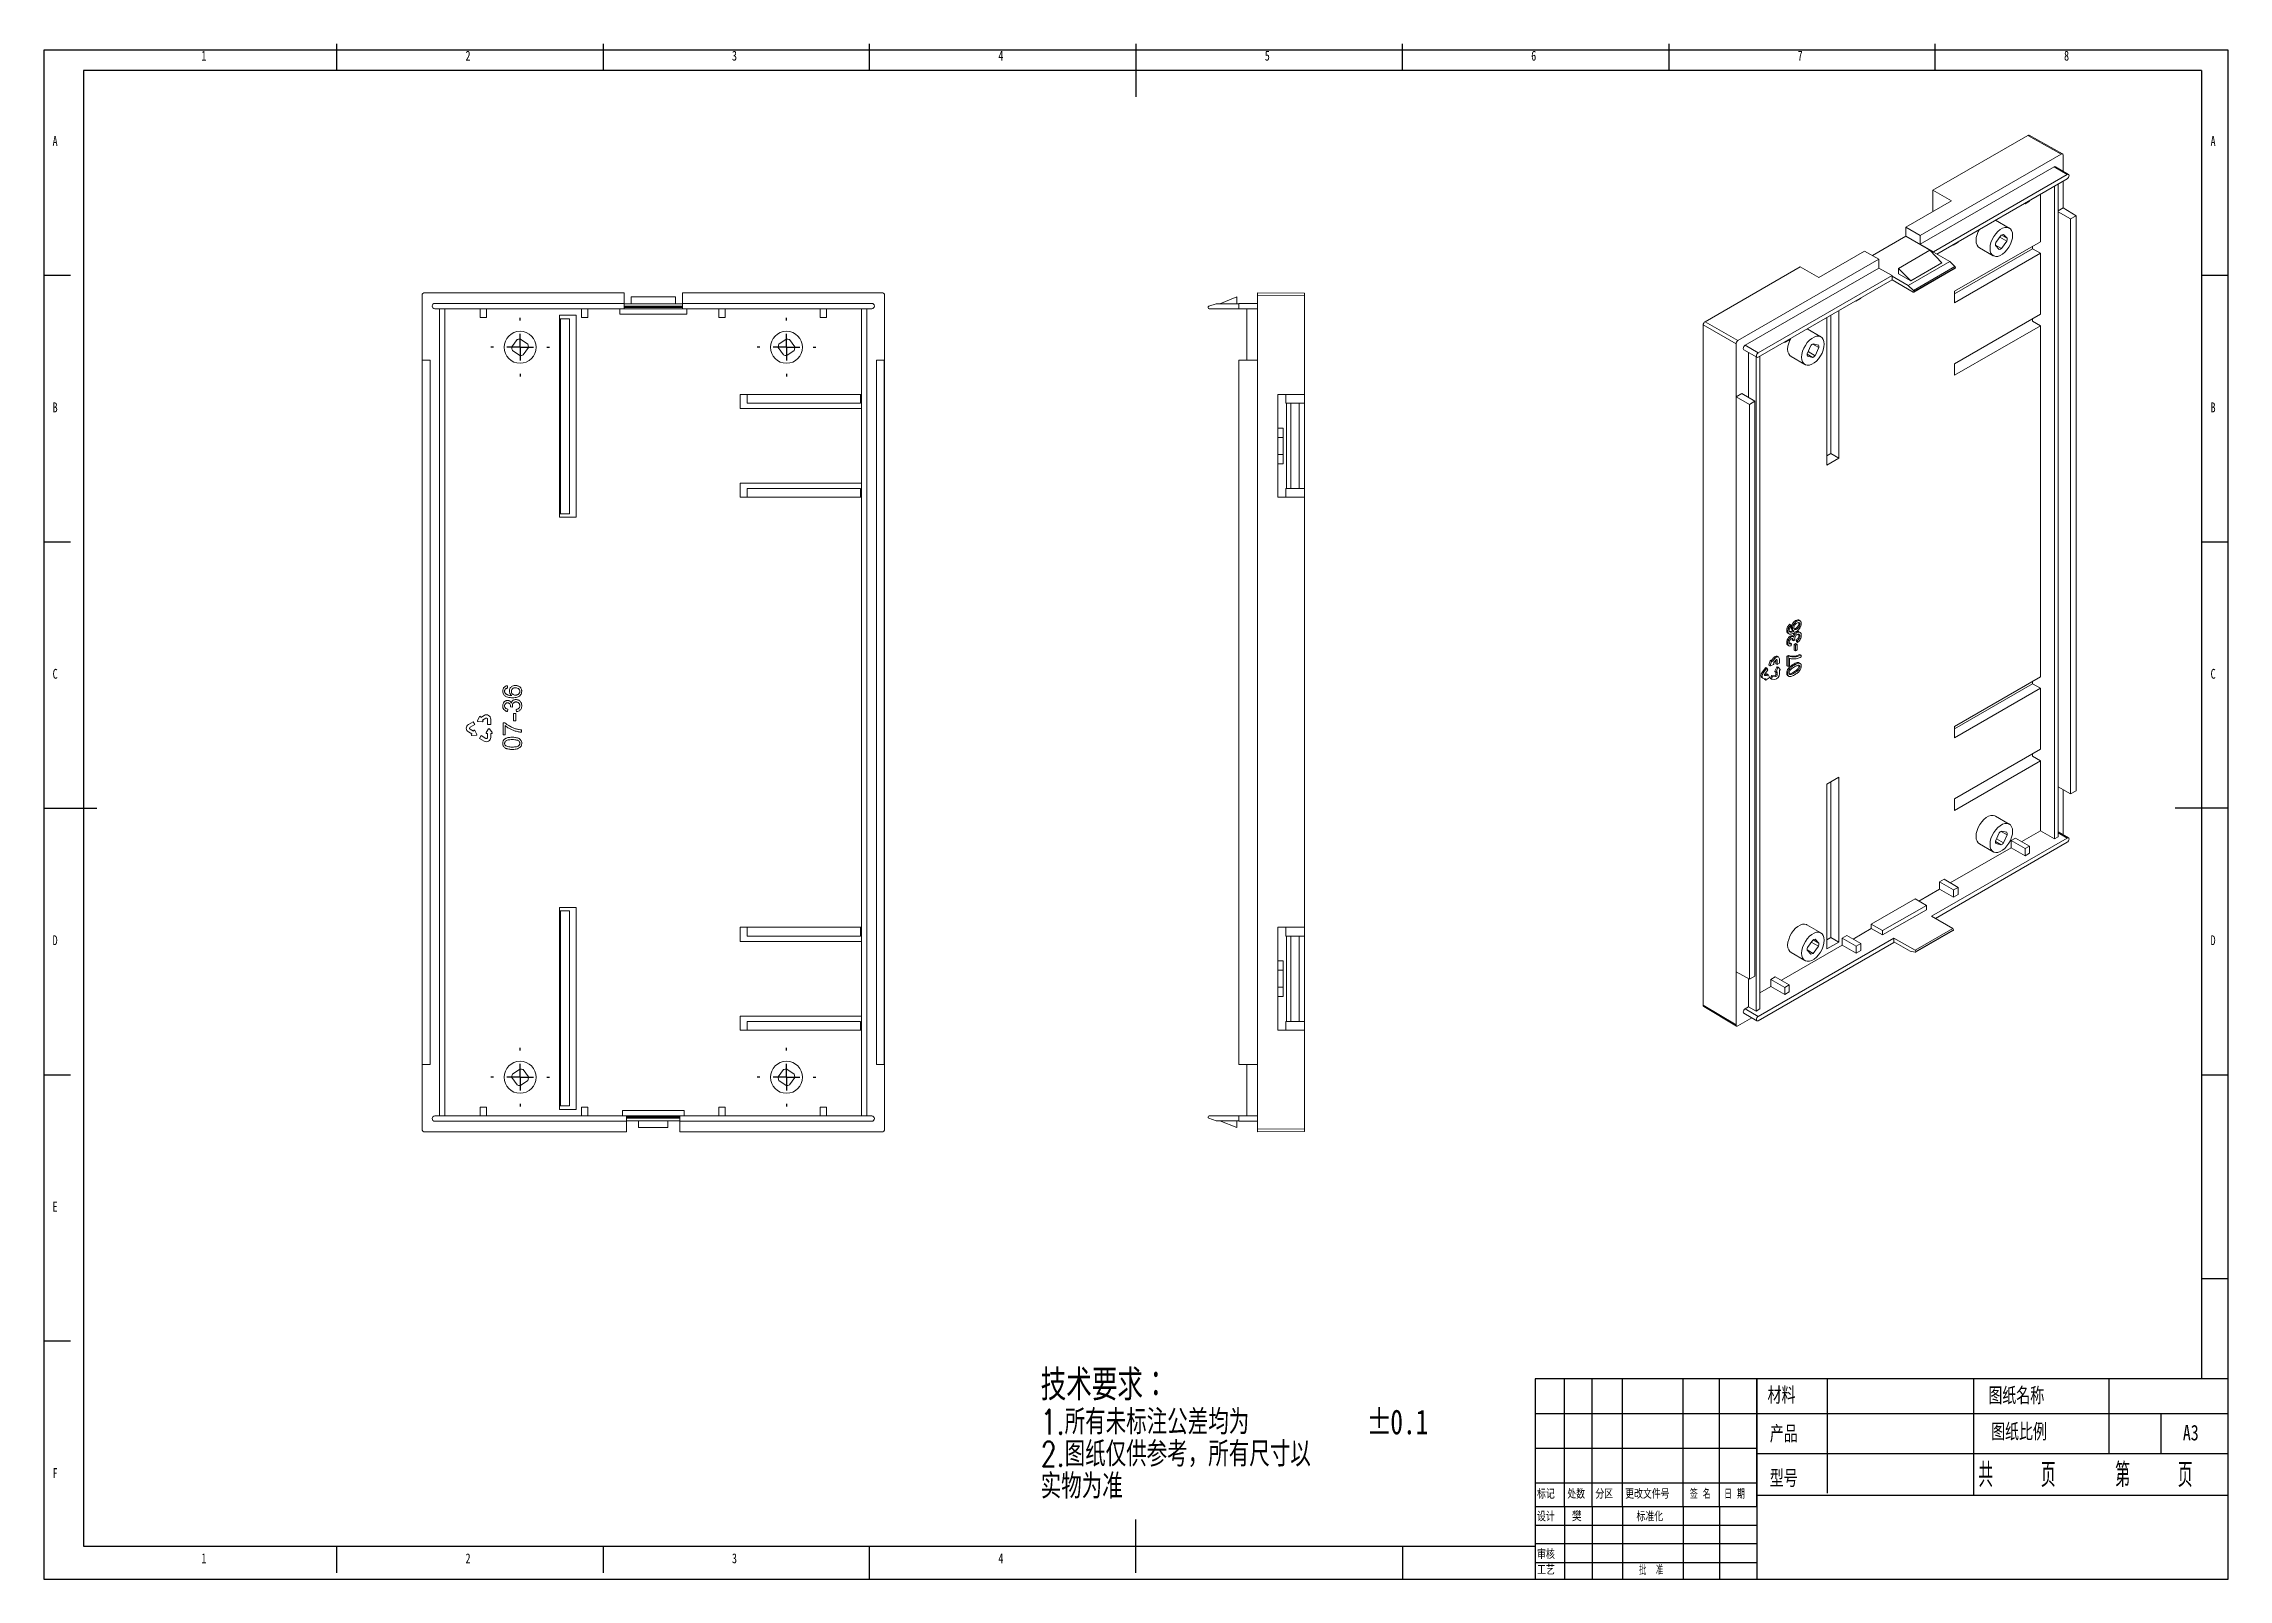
# Model space of a CAD drawing. Header units: millimetres. Extents: x 5 to 415, y 4 to 292.
import ezdxf

# ---------------------------------------------------------------- set-up
doc = ezdxf.new("R2010")
doc.units = ezdxf.units.MM
doc.layers.get('0').update_dxf_attribs({"linetype": 'CONTINUOUS'})
doc.styles.add('SLDTEXTSTYLE0', font='TXT', dxfattribs={"width": 0.75})
doc.styles.add('SLDTEXTSTYLE1', font='TXT', dxfattribs={"width": 0.75, "bigfont": 'bigfont'})
doc.styles.add('SLDTEXTSTYLE2', font='TXT', dxfattribs={"width": 0.666667, "bigfont": 'bigfont'})
doc.styles.add('SLDTEXTSTYLE3', font='TXT', dxfattribs={"width": 0.625, "bigfont": 'bigfont'})
doc.styles.add('SLDTEXTSTYLE6', font='TXT', dxfattribs={"width": 0.558824, "bigfont": 'bigfont'})

msp = doc.modelspace()

# ---------------------------------------------------------------- texts
at = {"color": 7, "linetype": 'Continuous', "attachment_point": 1}
for s, insert, char_height, style in [('1', (34.58, 290.67), 1.85, 'SLDTEXTSTYLE0'), ('2', (84.17, 290.67), 1.85, 'SLDTEXTSTYLE0'), ('3', (134.17, 290.67), 1.85, 'SLDTEXTSTYLE0'), ('4', (184.17, 290.67), 1.85, 'SLDTEXTSTYLE0'), ('5', (234.17, 290.67), 1.85, 'SLDTEXTSTYLE0'), ('6', (284.17, 290.67), 1.85, 'SLDTEXTSTYLE0'), ('7', (334.17, 290.67), 1.85, 'SLDTEXTSTYLE0'), ('8', (384.17, 290.67), 1.85, 'SLDTEXTSTYLE0'), ('A', (6.67, 274.67), 1.85, 'SLDTEXTSTYLE0'), ('A', (411.67, 274.67), 1.85, 'SLDTEXTSTYLE0'), ('B', (6.67, 224.67), 1.85, 'SLDTEXTSTYLE0'), ('B', (411.67, 224.67), 1.85, 'SLDTEXTSTYLE0'), ('C', (6.67, 174.67), 1.85, 'SLDTEXTSTYLE0'), ('C', (411.67, 174.67), 1.85, 'SLDTEXTSTYLE0'), ('D', (6.67, 124.67), 1.85, 'SLDTEXTSTYLE0'), ('D', (411.67, 124.67), 1.85, 'SLDTEXTSTYLE0'), ('E', (6.67, 74.67), 1.85, 'SLDTEXTSTYLE0'), ('\\M+18DDE\\M+197BF', (328.53, 39.91), 3.175, 'SLDTEXTSTYLE1'), ('图纸\\M+196BC\\M+18FCC', (369.97, 39.83), 3.175, 'SLDTEXTSTYLE1'), ('产\\M+19569', (328.95, 32.66), 3.175, 'SLDTEXTSTYLE1'), ('图纸\\M+194E4\\M+197E1', (370.48, 33.05), 3.175, 'SLDTEXTSTYLE1'), ('A3', (406.47, 32.79), 2.91, 'SLDTEXTSTYLE0'), ('F', (6.67, 24.67), 1.85, 'SLDTEXTSTYLE0'), ('\\M+18C5E\\M+18D86', (328.95, 24.31), 3.175, 'SLDTEXTSTYLE1'), ('\\M+18BA4    页     \\M+191E6    页', (368.1, 25.63), 4.4979, 'SLDTEXTSTYLE6'), ('标记', (285.27, 20.54), 1.587, 'SLDTEXTSTYLE1'), ('处\\M+19094', (290.94, 20.54), 1.587, 'SLDTEXTSTYLE1'), ('\\M+195AA\\M+18BE6', (296.21, 20.54), 1.5875, 'SLDTEXTSTYLE1'), ('\\M+18D58\\M+189FC\\M+195B6\\M+18C8F\\M+18D86', (301.81, 20.54), 1.5875, 'SLDTEXTSTYLE1'), ('签 \\M+196BC', (313.95, 20.54), 1.587, 'SLDTEXTSTYLE2'), ('\\M+193FA \\M+18AFA', (320.38, 20.54), 1.5875, 'SLDTEXTSTYLE2'), ('设计', (285.27, 16.31), 1.587, 'SLDTEXTSTYLE1'), ('\\M+19EE6', (291.83, 16.57), 1.852, 'SLDTEXTSTYLE1'), ('标\\M+18F79\\M+189BB', (303.92, 16.31), 1.5875, 'SLDTEXTSTYLE1'), ('1', (34.58, 8.67), 1.85, 'SLDTEXTSTYLE0'), ('2', (84.17, 8.67), 1.85, 'SLDTEXTSTYLE0'), ('3', (134.17, 8.67), 1.85, 'SLDTEXTSTYLE0'), ('4', (184.17, 8.67), 1.85, 'SLDTEXTSTYLE0'), ('审\\M+18A6A', (285.27, 9.23), 1.587, 'SLDTEXTSTYLE1'), ('\\M+18D48艺', (285.27, 6.28), 1.587, 'SLDTEXTSTYLE1'), ('\\M+194E1  \\M+18F79', (304.4, 6.28), 1.5875, 'SLDTEXTSTYLE3')]:
    msp.add_mtext(s, dxfattribs=dict(at, insert=insert, char_height=char_height, style=style))

# ---------------------------------------------------------------- blocks, each defined once
blk = doc.blocks.new('SW_NOTE_0')
at = {"color": 0, "linetype": 'Continuous', "attachment_point": 1}
for s, insert, char_height, style in [('\\M+18B5A术\\M+19776\\M+18B81\\M+18146', (0, 7.5), 5.8208, 'SLDTEXTSTYLE1'), ('1.\\M+18F8A\\M+1974C\\M+196A2标\\M+1928D\\M+18CF6\\M+18DB7\\M+18BCF为', (0, -0.02), 4.6667, 'SLDTEXTSTYLE1'), ('%%p', (61.17, -0.02), 4.667, 'SLDTEXTSTYLE0'), ('0.1', (65.62, -0.02), 4.667, 'SLDTEXTSTYLE0'), ('2.图纸仅\\M+18B9F\\M+18E51\\M+18D6C\\M+18143\\M+18F8A\\M+1974C\\M+18EDA\\M+190A1\\M+188C8', (0, -6.05), 4.6667, 'SLDTEXTSTYLE1'), ('实\\M+195A8为\\M+18F79', (0, -12.09), 4.6667, 'SLDTEXTSTYLE1')]:
    blk.add_mtext(s, dxfattribs=dict(at, insert=insert, char_height=char_height, style=style))
blk = doc.blocks.new('SW_CENTERMARKSYMBOL_0')
at = {"color": 0, "linetype": 'Continuous'}
for p, q in [((0, 5), (0, 5.5)), ((-5, 0), (-5.5, 0)), ((0, 0), (-2.5, 0)), ((0, 0), (0, 2.5)), ((0, 0), (0, -2.5)), ((0, 0), (2.5, 0)), ((5, 0), (5.5, 0)), ((0, -5), (0, -5.5))]:
    blk.add_line(p, q, dxfattribs=at)
blk = doc.blocks.new('SW_CENTERMARKSYMBOL_1')
at = {"color": 0, "linetype": 'Continuous'}
for p, q in [((0, 5), (0, 5.5)), ((-5, 0), (-5.5, 0)), ((0, 0), (-2.5, 0)), ((0, 0), (0, 2.5)), ((0, 0), (0, -2.5)), ((0, 0), (2.5, 0)), ((5, 0), (5.5, 0)), ((0, -5), (0, -5.5))]:
    blk.add_line(p, q, dxfattribs=at)
blk = doc.blocks.new('SW_CENTERMARKSYMBOL_2')
at = {"color": 0, "linetype": 'Continuous'}
for p, q in [((0, 5), (0, 5.5)), ((-5, 0), (-5.5, 0)), ((0, 0), (-2.5, 0)), ((0, 0), (0, 2.5)), ((0, 0), (0, -2.5)), ((0, 0), (2.5, 0)), ((5, 0), (5.5, 0)), ((0, -5), (0, -5.5))]:
    blk.add_line(p, q, dxfattribs=at)
blk = doc.blocks.new('SW_CENTERMARKSYMBOL_3')
at = {"color": 0, "linetype": 'Continuous'}
for p, q in [((0, 5), (0, 5.5)), ((-5, 0), (-5.5, 0)), ((0, 0), (-2.5, 0)), ((0, 0), (0, 2.5)), ((0, 0), (0, -2.5)), ((0, 0), (2.5, 0)), ((5, 0), (5.5, 0)), ((0, -5), (0, -5.5))]:
    blk.add_line(p, q, dxfattribs=at)

# ---------------------------------------------------------------- linework, layer by layer
at = {"color": 7, "linetype": 'Continuous'}
for p, q in [((60, 287), (60, 292)), ((110, 292), (110, 287)), ((160, 287), (160, 292)), ((210, 292), (210, 282)), ((260, 287), (260, 292)), ((310, 292), (310, 287)), ((360, 287), (360, 292)), ((415, 290.81), (5, 290.81)), ((5, 290.81), (5, 3.81)), ((415, 3.81), (415, 290.81)), ((410, 287), (12.45, 287)), ((12.45, 287), (12.45, 10)), ((410, 287), (410, 41.42)), ((10, 248.5), (5, 248.5)), ((415, 248.5), (410, 248.5)), ((5, 198.5), (10, 198.5)), ((410, 198.5), (415, 198.5)), ((5, 148.5), (15, 148.5)), ((415, 148.5), (405, 148.5)), ((5, 98.5), (10, 98.5)), ((410, 98.5), (415, 98.5)), ((410, 60.25), (415, 60.25)), ((10, 48.5), (5, 48.5)), ((415, 41.42), (284.93, 41.42)), ((284.93, 41.42), (284.93, 3.81)), ((290.42, 17.46), (290.42, 41.42)), ((295.64, 17.46), (295.64, 41.42)), ((301.29, 17.46), (301.29, 41.42)), ((312.68, 17.46), (312.68, 41.42)), ((319.52, 17.46), (319.52, 41.42)), ((326.51, 19.57), (326.51, 41.42)), ((326.51, 41.42), (326.51, 3.81)), ((339.74, 41.42), (339.74, 19.99)), ((367.16, 41.42), (367.16, 19.57)), ((392.58, 41.42), (392.58, 27.44)), ((284.93, 34.92), (326.51, 34.92)), ((326.51, 34.94), (367.16, 34.94)), ((367.16, 34.94), (415, 34.94)), ((402.34, 34.94), (402.34, 27.44)), ((284.93, 28.42), (326.51, 28.42)), ((326.51, 27.44), (367.16, 27.44)), ((367.16, 27.44), (415, 27.44)), ((284.93, 21.92), (326.51, 21.92)), ((284.93, 17.46), (326.51, 17.46)), ((290.42, 17.46), (290.42, 3.81)), ((295.64, 17.46), (295.64, 3.81)), ((301.29, 17.46), (301.29, 3.81)), ((312.68, 17.46), (312.68, 3.81)), ((319.52, 17.46), (319.52, 3.81)), ((326.51, 17.46), (326.51, 19.57)), ((326.51, 19.57), (415, 19.57)), ((326.51, 17.46), (326.51, 3.81)), ((210, 5), (210, 15)), ((284.93, 13.96), (326.51, 13.96)), ((12.45, 10), (284.93, 10)), ((60, 5), (60, 10)), ((110, 10), (110, 5)), ((160, 3.81), (160, 10)), ((260, 10), (260, 3.81)), ((326.51, 10.46), (284.93, 10.46)), ((284.93, 6.96), (326.51, 6.96)), ((5, 3.81), (415, 3.81))]:
    msp.add_line(p, q, dxfattribs=at)
at = {"color": 7, "linetype": 'Continuous', "lineweight": 15}
for p, q in [((359.56, 264.51), (377.36, 274.79)), ((383.64, 271.29), (377.36, 274.79)), ((383.89, 271.32), (377.61, 274.82)), ((357.2, 256.03), (383.64, 271.29)), ((383.99, 271.09), (383.99, 268.07)), ((382.3, 268.88), (357.2, 254.39)), ((384.77, 267.46), (359.67, 252.96)), ((360.31, 252.52), (384.77, 266.64)), ((382.3, 268.88), (384.77, 267.46)), ((385.02, 267.48), (382.55, 268.91)), ((354.51, 257.55), (363.06, 262.49)), ((363.06, 262.49), (359.56, 264.51)), ((359.56, 260.47), (359.56, 264.51)), ((376.85, 261.95), (377.7, 262.43)), ((377.7, 262.43), (377.7, 262.56)), ((379.75, 263.74), (379.75, 254.84)), ((382.37, 142.77), (382.37, 265.25)), ((383.08, 143.18), (383.08, 265.66)), ((383.99, 266.19), (383.99, 261.17)), ((373.9, 257.4), (371.33, 258.88)), ((376.75, 262.01), (376.85, 261.95)), ((376.85, 261.95), (376.85, 262.07)), ((383.99, 261.17), (383.08, 260.64)), ((385.41, 259.1), (383.08, 260.47)), ((386.43, 259.69), (383.99, 261.17)), ((385.41, 259.1), (386.43, 259.69)), ((385.41, 151.21), (385.41, 259.1)), ((386.43, 151.8), (386.43, 259.69)), ((348.2, 252.22), (354.51, 255.86)), ((354.51, 257.55), (357.2, 256.03)), ((354.51, 255.86), (354.51, 257.55)), ((359.67, 252.88), (354.51, 255.86)), ((357.2, 256.03), (357.2, 254.39)), ((357.2, 254.39), (359.67, 252.96)), ((363.42, 254.19), (363.31, 254.25)), ((363.42, 254.19), (364.27, 254.68)), ((363.42, 254.31), (363.42, 254.19)), ((379.75, 254.84), (363.63, 245.53)), ((364.27, 254.68), (364.27, 254.8)), ((371.3, 254.21), (372.44, 253.56)), ((372.36, 256.04), (371.38, 254.69)), ((373.41, 254.91), (372.09, 255.68)), ((372.44, 256.09), (373.49, 255.48)), ((372.44, 253.56), (373.41, 254.91)), ((373.49, 255.48), (372.81, 256.21)), ((316.8, 239.83), (334.64, 250.13)), ((322.97, 236.27), (349.42, 251.54)), ((334.64, 250.13), (338.17, 248.12)), ((338.17, 248.12), (346.73, 253.06)), ((349.42, 251.54), (346.73, 253.06)), ((349.42, 249.9), (349.42, 251.54)), ((353.13, 249.84), (359, 253.23)), ((354.93, 246.64), (362.71, 251.13)), ((361.26, 250.86), (355.39, 247.47)), ((363.67, 250.2), (355.9, 245.71)), ((359, 253.23), (361.26, 250.86)), ((359.67, 252.96), (359.67, 252.88)), ((359.67, 252.88), (362.71, 251.13)), ((362.71, 251.13), (363.67, 250.2)), ((363.63, 245.08), (378.27, 253.53)), ((363.63, 243.37), (379.75, 252.68)), ((368.28, 253.71), (370.9, 252.2)), ((371.3, 254.12), (371.99, 253.39)), ((378.27, 253.98), (378.27, 253.53)), ((378.27, 253.53), (379.75, 252.68)), ((379.75, 252.68), (379.75, 241.24)), ((349.42, 249.9), (324.31, 235.41)), ((351.89, 248.47), (326.79, 233.98)), ((326.79, 233.17), (351.89, 247.66)), ((351.89, 248.47), (349.42, 249.9)), ((351.89, 248.39), (351.89, 248.47)), ((351.89, 248.39), (351.89, 247.66)), ((354.93, 246.64), (351.89, 248.39)), ((351.89, 247.66), (355.85, 245.37)), ((355.39, 247.47), (353.13, 249.84)), ((353.13, 249.84), (353.13, 248.78)), ((355.39, 247.47), (353.13, 248.78)), ((355.9, 245.71), (354.93, 246.64)), ((355.95, 245.36), (363.73, 249.85)), ((363.77, 249.99), (355.99, 245.5)), ((363.77, 249.94), (355.99, 245.45)), ((363.77, 249.94), (363.77, 249.99)), ((76.01, 232.62), (76.01, 244.77)), ((76.51, 245.27), (113.91, 245.27)), ((113.91, 243.27), (78.41, 243.27)), ((78.41, 242.27), (113.91, 242.27)), ((79.31, 242.27), (79.31, 90.77)), ((80.31, 242.27), (80.31, 90.77)), ((86.91, 240.62), (86.91, 242.27)), ((88.11, 240.62), (88.11, 242.27)), ((105.91, 242.27), (105.91, 240.62)), ((107.11, 242.27), (107.11, 240.62)), ((113.11, 241.27), (113.11, 242.27)), ((113.91, 243.27), (113.91, 245.27)), ((113.91, 243.17), (113.91, 243.27)), ((113.91, 243.17), (124.91, 243.17)), ((113.91, 242.72), (113.91, 243.17)), ((124.91, 242.72), (113.91, 242.72)), ((113.91, 242.72), (113.91, 242.53)), ((124.91, 242.53), (113.91, 242.53)), ((113.91, 242.47), (113.91, 242.53)), ((124.91, 242.47), (113.91, 242.47)), ((113.91, 242.47), (113.91, 242.27)), ((113.91, 242.27), (124.91, 242.27)), ((115.26, 244.47), (123.56, 244.47)), ((115.26, 243.17), (115.26, 244.47)), ((123.56, 244.47), (123.56, 243.17)), ((124.91, 245.27), (162.31, 245.27)), ((124.91, 245.27), (124.91, 243.27)), ((160.41, 243.27), (124.91, 243.27)), ((124.91, 243.27), (124.91, 243.17)), ((124.91, 243.17), (124.91, 242.72)), ((124.91, 242.53), (124.91, 242.72)), ((124.91, 242.47), (124.91, 242.53)), ((124.91, 242.47), (124.91, 242.27)), ((124.91, 242.27), (160.41, 242.27)), ((125.71, 242.27), (125.71, 241.27)), ((131.71, 242.27), (131.71, 240.62)), ((132.91, 240.62), (132.91, 242.27)), ((150.71, 240.62), (150.71, 242.27)), ((151.91, 240.62), (151.91, 242.27)), ((158.51, 90.77), (158.51, 242.27)), ((159.51, 90.77), (159.51, 242.27)), ((162.81, 244.77), (162.81, 232.62)), ((223.53, 242.47), (223.53, 242.53)), ((225.03, 243.17), (223.67, 242.72)), ((223.73, 242.27), (229.33, 242.27)), ((229.33, 243.17), (225.03, 243.17)), ((228.93, 244.47), (225.73, 243.17)), ((228.93, 243.17), (228.93, 244.47)), ((229.33, 243.27), (229.33, 242.27)), ((232.83, 243.27), (229.33, 243.27)), ((229.33, 242.27), (232.83, 242.27)), ((230.83, 232.61), (230.83, 242.27)), ((232.83, 245.27), (241.63, 245.2)), ((232.83, 245.27), (232.83, 244.77)), ((232.83, 244.77), (232.83, 232.62)), ((241.63, 244.7), (232.83, 244.77)), ((241.63, 245.2), (241.63, 244.7)), ((241.63, 226.17), (241.63, 244.7)), ((345.17, 243.66), (345.07, 243.72)), ((346.02, 244.15), (345.17, 243.66)), ((345.17, 243.78), (345.17, 243.66)), ((346.02, 244.27), (346.02, 244.15)), ((355.99, 245.45), (355.99, 245.5)), ((363.63, 245.53), (363.63, 243.37)), ((86.91, 240.62), (88.11, 240.62)), ((104.96, 241.07), (101.81, 241.07)), ((101.81, 241.07), (101.81, 203.17)), ((102.01, 240.37), (101.81, 240.37)), ((102.01, 203.77), (102.01, 240.37)), ((103.71, 240.37), (102.01, 240.37)), ((103.71, 203.77), (103.71, 240.37)), ((104.96, 203.17), (104.96, 241.07)), ((107.11, 240.62), (105.91, 240.62)), ((113.11, 241.27), (125.71, 241.27)), ((131.71, 240.62), (132.91, 240.62)), ((150.71, 240.62), (151.91, 240.62)), ((322.62, 235.66), (316.45, 239.22)), ((316.45, 111.55), (316.45, 239.22)), ((316.8, 239.83), (322.97, 236.27)), ((338.54, 236.99), (335.98, 238.47)), ((339.66, 240.6), (339.66, 212.91)), ((340.4, 241.02), (340.4, 215.06)), ((341.89, 214.2), (341.89, 241.88)), ((379.75, 241.24), (363.63, 231.94)), ((363.63, 229.77), (379.75, 239.08)), ((378.27, 240.39), (378.27, 239.94)), ((378.27, 239.94), (379.75, 239.08)), ((379.75, 239.08), (379.75, 173.19)), ((93.83, 236.46), (92.86, 235.08)), ((92.98, 234.44), (94.36, 233.47)), ((95.85, 235.6), (94.47, 236.57)), ((94.99, 233.59), (95.96, 234.97)), ((142.86, 234.97), (143.83, 233.59)), ((144.36, 236.57), (142.97, 235.6)), ((144.47, 233.47), (145.85, 234.44)), ((145.96, 235.08), (144.99, 236.46)), ((322.62, 225.74), (322.62, 235.66)), ((324.06, 234.57), (326.54, 233.14)), ((326.79, 233.98), (324.31, 235.41)), ((324.95, 225.6), (324.95, 234.06)), ((331.63, 235.96), (331.74, 235.9)), ((331.74, 235.9), (332.59, 236.39)), ((331.74, 235.9), (331.74, 236.02)), ((332.59, 236.39), (332.59, 236.51)), ((336.63, 235.33), (335.95, 233.8)), ((337, 233.1), (335.95, 233.71)), ((336.13, 234.22), (337.45, 233.45)), ((338.14, 234.98), (337, 235.63)), ((338.06, 235.45), (337.08, 235.68)), ((337.45, 233.45), (338.14, 234.98)), ((76.01, 232.62), (76.06, 232.59)), ((77.51, 232.62), (76.01, 232.62)), ((76.01, 100.42), (76.01, 232.62)), ((77.51, 232.59), (76.06, 232.59)), ((76.06, 232.59), (76.06, 100.45)), ((77.51, 232.62), (77.51, 232.59)), ((77.51, 232.59), (77.51, 100.45)), ((162.81, 232.62), (161.31, 232.62)), ((161.31, 232.59), (161.31, 232.62)), ((161.31, 232.59), (162.76, 232.59)), ((161.31, 100.45), (161.31, 232.59)), ((162.76, 232.59), (162.81, 232.62)), ((162.76, 100.45), (162.76, 232.59)), ((162.81, 232.62), (162.81, 100.42)), ((229.33, 232.59), (232.83, 232.62)), ((229.33, 100.45), (229.33, 232.59)), ((232.83, 232.62), (232.83, 100.42)), ((326.37, 233.24), (326.37, 110.44)), ((327.07, 233.33), (327.07, 110.85)), ((332.93, 233.3), (335.54, 231.79)), ((336.03, 233.33), (337, 233.1)), ((363.63, 231.94), (363.63, 229.77)), ((135.71, 226.17), (135.71, 223.52)), ((158.51, 226.17), (135.71, 226.17)), ((137.03, 226.17), (137.03, 224.52)), ((158.32, 226.17), (158.32, 224.52)), ((241.63, 226.17), (236.63, 226.17)), ((236.63, 226.17), (236.63, 206.87)), ((238.13, 226.17), (238.13, 224.52)), ((241.63, 226.17), (241.63, 224.52)), ((323.68, 226.35), (322.62, 225.74)), ((322.62, 117.79), (322.62, 225.74)), ((322.62, 225.74), (325.13, 224.3)), ((323.68, 226.35), (326.15, 224.89)), ((135.71, 223.52), (158.51, 223.52)), ((137.03, 224.52), (158.32, 224.52)), ((238.13, 224.52), (241.63, 224.52)), ((238.23, 208.52), (238.23, 224.52)), ((239.03, 208.52), (239.03, 224.52)), ((240.63, 208.52), (240.63, 224.52)), ((241.63, 224.52), (241.63, 208.52)), ((326.15, 224.89), (325.13, 224.3)), ((325.13, 224.3), (325.13, 116.41)), ((326.15, 224.89), (326.15, 117)), ((236.63, 219.86), (237.63, 219.86)), ((236.63, 218.12), (237.63, 218.12)), ((237.63, 218.12), (237.63, 219.86)), ((237.63, 214.93), (237.63, 218.12)), ((236.63, 214.93), (237.63, 214.93)), ((237.63, 214.93), (237.63, 213.18)), ((339.66, 214.63), (340.4, 215.06)), ((339.66, 212.91), (341.89, 214.2)), ((340.4, 215.06), (341.89, 214.2)), ((158.51, 209.52), (135.71, 209.52)), ((135.71, 209.52), (135.71, 206.87)), ((236.63, 213.18), (237.63, 213.18)), ((135.71, 206.87), (158.51, 206.87)), ((158.32, 208.52), (137.03, 208.52)), ((137.03, 208.52), (137.03, 206.87)), ((158.32, 206.87), (158.32, 208.52)), ((236.63, 206.87), (241.63, 206.87)), ((241.63, 208.52), (238.13, 208.52)), ((238.13, 206.87), (238.13, 208.52)), ((241.63, 208.52), (241.63, 206.87)), ((241.63, 126.17), (241.63, 206.87)), ((101.81, 203.77), (102.01, 203.77)), ((101.81, 203.17), (104.96, 203.17)), ((103.71, 203.77), (102.01, 203.77)), ((332.33, 181.76), (332.12, 181.89)), ((332.49, 182.41), (332.28, 182.53)), ((332.31, 181.38), (332.58, 181.22)), ((332.65, 180.41), (332.44, 180.53)), ((332.95, 182.93), (332.73, 183.05)), ((332.97, 181.56), (332.75, 181.68)), ((332.97, 180.7), (332.76, 180.82)), ((332.95, 182.93), (332.97, 182.6)), ((333.21, 182.29), (333, 182.41)), ((333.13, 180.85), (333.05, 180.89)), ((333.26, 180.77), (333.05, 180.89)), ((333.29, 181.95), (333.08, 182.08)), ((333.35, 180.74), (333.13, 180.86)), ((333.2, 181.95), (333.41, 181.83)), ((333.43, 183.02), (333.22, 183.14)), ((333.68, 181.11), (333.47, 181.23)), ((334.01, 183.6), (333.8, 183.72)), ((334.01, 182.11), (333.8, 182.24)), ((334.08, 181.48), (333.87, 181.6)), ((334.31, 182.36), (334.1, 182.49)), ((334.44, 183.73), (334.23, 183.85)), ((334.28, 180.52), (334.49, 180.4)), ((334.53, 182.71), (334.32, 182.83)), ((334.38, 183.3), (334.39, 183.16)), ((334.61, 183.04), (334.39, 183.16)), ((334.61, 180.82), (334.39, 180.94)), ((334.63, 181.52), (334.42, 181.65)), ((334.65, 183.68), (334.44, 183.8)), ((329.67, 176.74), (329.25, 176.22)), ((329.88, 176.62), (329.43, 176.06)), ((329.65, 175.76), (330.1, 176.32)), ((329.67, 176.74), (329.88, 176.62)), ((330.1, 176.32), (330.1, 175.6)), ((330.31, 176.3), (330.31, 175.47)), ((330.57, 176.91), (330.36, 177.04)), ((330.74, 175.72), (330.74, 176.55)), ((332.33, 179.49), (332.12, 179.61)), ((332.4, 177.2), (332.16, 177.06)), ((332.16, 177.06), (332.16, 175.21)), ((332.37, 176.94), (332.16, 177.06)), ((332.42, 179.97), (332.2, 180.09)), ((332.29, 179.14), (332.33, 179.12)), ((332.5, 179.02), (332.29, 179.14)), ((332.3, 179.13), (332.56, 178.98)), ((332.37, 176.94), (332.61, 177.08)), ((332.37, 175.09), (332.37, 176.94)), ((332.61, 177.08), (332.4, 177.2)), ((332.66, 176.66), (332.66, 175.26)), ((333.03, 179.38), (332.81, 179.51)), ((333.03, 179.38), (332.97, 179)), ((333.28, 176.92), (333.06, 177.05)), ((333.38, 179.93), (333.16, 180.05)), ((333.38, 179.99), (333.17, 180.11)), ((333.64, 180.05), (333.38, 179.93)), ((333.86, 179.43), (333.55, 179.25)), ((333.55, 179.25), (333.55, 178.18)), ((333.77, 179.13), (333.55, 179.25)), ((333.55, 178.18), (333.77, 178.05)), ((333.77, 179.13), (334.07, 179.31)), ((333.77, 178.05), (333.77, 179.13)), ((334.07, 178.23), (333.77, 178.05)), ((334.07, 179.31), (333.86, 179.43)), ((333.91, 180.1), (333.95, 179.78)), ((334.12, 179.98), (333.91, 180.1)), ((334.13, 177), (333.92, 177.13)), ((334.16, 179.65), (333.95, 179.78)), ((334.07, 179.31), (334.07, 178.23)), ((334.16, 179.65), (334.12, 179.98)), ((334.81, 177.26), (334.6, 177.38)), ((334.81, 177.26), (334.81, 176.9)), ((327.45, 173.03), (327.66, 172.91)), ((328.19, 174.9), (327.57, 174.13)), ((327.78, 174), (327.57, 174.13)), ((328.4, 174.78), (327.78, 174)), ((327.78, 172.87), (328.23, 172.83)), ((328.23, 173.5), (327.92, 173.53)), ((327.98, 172.85), (327.96, 172.8)), ((328.17, 172.67), (327.96, 172.8)), ((327.97, 172.7), (328.18, 172.58)), ((327.99, 173.7), (328.61, 174.47)), ((328.44, 173.38), (327.99, 173.42)), ((328.23, 172.83), (328.17, 172.67)), ((328.19, 174.9), (328.4, 174.78)), ((328.29, 173.65), (328.23, 173.5)), ((328.23, 173.5), (328.44, 173.38)), ((328.24, 172.59), (328.83, 172.98)), ((328.29, 173.65), (328.5, 173.53)), ((328.61, 174.47), (328.4, 174.78)), ((328.61, 173.61), (328.4, 173.73)), ((328.5, 173.53), (328.44, 173.38)), ((328.89, 173.13), (328.63, 173.6)), ((329.04, 176.19), (328.78, 175.42)), ((328.99, 175.3), (328.78, 175.42)), ((328.79, 175.34), (329, 175.22)), ((329.25, 176.07), (328.99, 175.3)), ((329.04, 176.19), (329.25, 176.07)), ((329.05, 175.22), (329.64, 175.51)), ((329.26, 173.41), (329.05, 172.86)), ((329.05, 172.86), (329.26, 172.74)), ((329.36, 176.16), (329.15, 176.28)), ((329.88, 173.35), (329.26, 173.41)), ((329.26, 173.41), (329.48, 173.28)), ((329.48, 173.28), (329.26, 172.74)), ((329.26, 172.74), (329.88, 172.68)), ((329.37, 176.15), (329.43, 176.06)), ((330.1, 173.23), (329.48, 173.28)), ((329.71, 175.67), (329.65, 175.76)), ((329.88, 173.35), (330.1, 173.23)), ((330.25, 175), (329.92, 174.24)), ((330.13, 174.12), (329.92, 174.24)), ((329.93, 174.14), (330.14, 174.02)), ((330.1, 175.6), (330.31, 175.47)), ((330.1, 174.05), (330.1, 173.62)), ((330.1, 173.62), (330.31, 173.5)), ((330.47, 174.88), (330.13, 174.12)), ((330.19, 174.03), (330.31, 174.1)), ((330.25, 175), (330.47, 174.88)), ((330.31, 175.47), (330.74, 175.72)), ((330.31, 174.1), (330.31, 173.5)), ((330.57, 174.96), (330.36, 175.08)), ((330.92, 174.57), (330.58, 174.95)), ((330.74, 174.34), (330.86, 174.41)), ((330.74, 173.74), (330.74, 174.34)), ((332.33, 173.75), (332.12, 173.88)), ((332.37, 175.09), (332.16, 175.21)), ((332.41, 174.2), (332.2, 174.33)), ((332.26, 173.44), (332.31, 173.41)), ((332.47, 173.32), (332.26, 173.44)), ((332.31, 173.41), (332.55, 173.27)), ((332.66, 175.26), (332.37, 175.09)), ((332.64, 174.62), (332.43, 174.75)), ((332.53, 173.3), (332.47, 173.32)), ((333.01, 175.01), (332.8, 175.14)), ((333.59, 175.42), (333.38, 175.54)), ((333.38, 174.04), (333.59, 173.91)), ((334.3, 175.72), (334.08, 175.84)), ((334.19, 174.67), (334.41, 174.55)), ((334.39, 175.19), (334.61, 175.07)), ((334.69, 175.67), (334.45, 175.8)), ((379.75, 173.19), (363.63, 163.88)), ((378.27, 172.33), (378.27, 171.88)), ((92.02, 171.5), (92.05, 171.07)), ((363.63, 163.43), (378.27, 171.88)), ((363.63, 161.72), (379.75, 171.02)), ((378.27, 171.88), (379.75, 171.02)), ((379.75, 171.02), (379.75, 159.59)), ((85.59, 164.72), (84.71, 164.22)), ((85.01, 163.7), (85.89, 164.21)), ((85.89, 164.21), (85.59, 164.72)), ((86.79, 165.71), (86.42, 164.95)), ((86.5, 164.81), (87.34, 164.75)), ((86.97, 165.72), (87.05, 165.57)), ((87.69, 165.94), (87.05, 165.57)), ((87.35, 165.05), (87.99, 165.42)), ((87.44, 164.9), (87.35, 165.05)), ((88.29, 165.24), (88.29, 164.23)), ((88.29, 164.23), (88.89, 164.23)), ((88.89, 164.23), (88.89, 165.24)), ((91.21, 164.57), (91.54, 164.57)), ((91.21, 162.3), (91.21, 164.57)), ((91.62, 164.02), (91.62, 162.3)), ((92.13, 167.1), (92.05, 166.67)), ((93, 167.47), (92.63, 167.52)), ((93.18, 164.95), (93.18, 166.27)), ((93.18, 166.27), (93.61, 166.27)), ((93.61, 164.95), (93.18, 164.95)), ((93.61, 166.27), (93.61, 164.95)), ((93.74, 166.62), (93.68, 167.05)), ((84.71, 162.83), (85.35, 162.46)), ((85.65, 162.98), (85.01, 163.35)), ((85.35, 162.46), (85.27, 162.31)), ((85.36, 162.16), (86.2, 162.22)), ((85.74, 163.13), (85.65, 162.98)), ((86.28, 162.36), (85.91, 163.12)), ((87.11, 162.14), (86.81, 161.62)), ((86.81, 161.62), (87.69, 161.11)), ((87.99, 161.63), (87.11, 162.14)), ((88.51, 163.4), (88.04, 162.7)), ((88.12, 162.54), (88.29, 162.54)), ((88.29, 162.54), (88.29, 161.8)), ((89.15, 162.7), (88.68, 163.4)), ((88.89, 162.54), (89.06, 162.54)), ((88.89, 161.8), (88.89, 162.54)), ((91.62, 162.3), (91.21, 162.3)), ((94.66, 163.23), (94.66, 162.79)), ((363.63, 163.88), (363.63, 161.72)), ((379.75, 159.59), (363.63, 150.28)), ((363.63, 148.12), (379.75, 157.43)), ((378.27, 158.73), (378.27, 158.28)), ((378.27, 158.28), (379.75, 157.43)), ((379.75, 157.43), (379.75, 144.28)), ((341.89, 154.35), (339.66, 153.06)), ((339.66, 153.06), (339.66, 122.12)), ((340.4, 124.26), (340.4, 153.49)), ((341.89, 123.4), (341.89, 154.35)), ((383.08, 152.53), (385.41, 151.21)), ((383.99, 152.01), (383.99, 143.55)), ((385.41, 151.21), (386.43, 151.8)), ((363.63, 150.28), (363.63, 148.12)), ((373.9, 145.53), (371.28, 147.04)), ((371.99, 143.87), (371.3, 142.35)), ((373.49, 143.52), (372.36, 144.18)), ((373.41, 144), (372.44, 144.22)), ((372.81, 142), (373.49, 143.52)), ((379.75, 144.28), (376.25, 142.26)), ((379.75, 144.28), (382.37, 142.77)), ((385.02, 142.96), (383.08, 144.08)), ((384.77, 142.93), (359.32, 128.24)), ((360.02, 127.83), (384.77, 142.12)), ((374.24, 141.1), (362.82, 134.5)), ((368.28, 141.85), (370.9, 140.34)), ((372.36, 141.65), (371.3, 142.26)), ((371.38, 141.87), (372.36, 141.65)), ((371.49, 142.76), (372.81, 142)), ((375.08, 142.93), (374.24, 142.44)), ((374.24, 142.44), (374.24, 141.1)), ((376.85, 140.93), (374.24, 142.44)), ((374.24, 141.1), (376.85, 139.59)), ((377.7, 141.42), (375.08, 142.93)), ((377.7, 141.42), (376.85, 140.93)), ((376.85, 140.93), (376.85, 139.59)), ((376.85, 139.59), (377.7, 140.08)), ((377.7, 140.08), (377.7, 141.42)), ((382.37, 142.77), (383.08, 143.18)), ((356.21, 131.5), (348, 126.77)), ((356.21, 131.5), (358.33, 130.28)), ((360.8, 133.34), (356.91, 131.1)), ((361.65, 135.18), (360.8, 134.69)), ((360.8, 133.34), (360.8, 134.69)), ((360.8, 134.69), (363.42, 133.18)), ((360.8, 133.34), (363.42, 131.83)), ((361.65, 135.18), (364.27, 133.67)), ((364.27, 133.67), (363.42, 133.18)), ((363.42, 133.18), (363.42, 131.83)), ((363.42, 131.83), (364.27, 132.32)), ((364.27, 133.67), (364.27, 132.32)), ((101.81, 129.87), (101.81, 91.97)), ((104.96, 129.87), (101.81, 129.87)), ((101.81, 129.27), (102.01, 129.27)), ((102.01, 92.67), (102.01, 129.27)), ((102.01, 129.27), (103.71, 129.27)), ((103.71, 129.27), (103.71, 92.67)), ((104.96, 91.97), (104.96, 129.87)), ((358.33, 130.28), (350.12, 125.54)), ((350.12, 124.73), (358.33, 129.46)), ((358.33, 129.46), (358.33, 130.28)), ((359.32, 128.24), (363.28, 125.95)), ((158.51, 126.17), (135.71, 126.17)), ((135.71, 126.17), (135.71, 123.52)), ((135.71, 123.52), (158.51, 123.52)), ((137.03, 126.17), (137.03, 124.52)), ((137.03, 124.52), (158.32, 124.52)), ((158.32, 126.17), (158.32, 124.52)), ((241.63, 126.17), (236.63, 126.17)), ((236.63, 126.17), (236.63, 106.87)), ((238.13, 126.17), (238.13, 124.52)), ((238.13, 124.52), (241.63, 124.52)), ((238.23, 108.52), (238.23, 124.52)), ((239.03, 124.52), (239.03, 108.52)), ((240.63, 108.52), (240.63, 124.52)), ((241.63, 126.17), (241.63, 124.52)), ((241.63, 124.52), (241.63, 108.52)), ((352.25, 124.16), (326.79, 109.46)), ((326.79, 108.64), (352.25, 123.34)), ((338.54, 125.12), (335.93, 126.63)), ((337, 123.77), (336.03, 122.41)), ((338.06, 122.64), (336.74, 123.4)), ((337.08, 123.81), (338.14, 123.2)), ((338.14, 123.2), (337.45, 123.93)), ((340.4, 124.26), (339.66, 123.83)), ((339.66, 122.12), (341.89, 123.4)), ((341.89, 123.4), (340.4, 124.26)), ((342.56, 124.16), (343.41, 124.65)), ((342.56, 122.81), (342.56, 124.16)), ((342.56, 124.16), (345.17, 122.65)), ((343.41, 124.65), (346.02, 123.14)), ((348, 125.95), (344.57, 123.97)), ((345.17, 122.65), (346.02, 123.14)), ((346.02, 123.14), (346.02, 121.79)), ((348, 126.77), (348, 125.95)), ((350.12, 125.54), (348, 126.77)), ((348, 125.95), (350.12, 124.73)), ((350.12, 124.73), (350.12, 125.54)), ((356.21, 121.87), (352.25, 124.16)), ((352.25, 124.16), (352.25, 123.42)), ((352.25, 123.34), (352.25, 123.42)), ((352.25, 123.42), (355.29, 121.67)), ((363.28, 125.95), (356.21, 121.87)), ((356.31, 121.49), (363.38, 125.57)), ((356.35, 121.63), (363.42, 125.71)), ((356.35, 121.58), (363.42, 125.66)), ((363.42, 125.71), (363.42, 125.66)), ((236.63, 119.86), (237.63, 119.86)), ((237.63, 118.12), (237.63, 119.86)), ((342.56, 122.81), (331.14, 116.22)), ((332.93, 121.44), (335.54, 119.93)), ((335.95, 121.94), (337.08, 121.28)), ((335.95, 121.85), (336.63, 121.11)), ((337.08, 121.28), (338.06, 122.64)), ((342.56, 122.81), (345.17, 121.3)), ((345.17, 121.3), (345.17, 122.65)), ((345.17, 121.3), (346.02, 121.79)), ((356.25, 121.48), (355.29, 121.67)), ((356.35, 121.63), (356.35, 121.58)), ((236.63, 118.12), (237.63, 118.12)), ((236.63, 114.93), (237.63, 114.93)), ((237.63, 114.93), (237.63, 118.12)), ((237.63, 114.93), (237.63, 113.18)), ((322.62, 107.87), (322.62, 117.79)), ((325.13, 116.41), (322.62, 117.79)), ((324.95, 111.26), (324.95, 116.5)), ((325.13, 116.41), (326.15, 117)), ((329.12, 115.05), (327.07, 113.87)), ((329.12, 116.4), (329.97, 116.89)), ((329.12, 116.4), (329.12, 115.05)), ((331.74, 114.89), (329.12, 116.4)), ((329.12, 115.05), (331.74, 113.54)), ((332.59, 115.38), (329.97, 116.89)), ((332.59, 115.38), (331.74, 114.89)), ((331.74, 114.89), (331.74, 113.54)), ((332.59, 114.03), (332.59, 115.38)), ((236.63, 113.18), (237.63, 113.18)), ((316.45, 111.55), (322.62, 107.87)), ((316.55, 111.33), (322.72, 107.64)), ((324.95, 111.26), (324.31, 110.89)), ((326.79, 109.46), (324.31, 110.89)), ((324.95, 111.26), (326.37, 110.44)), ((326.37, 110.44), (327.07, 110.85)), ((331.74, 113.54), (332.59, 114.03)), ((135.71, 109.52), (135.71, 106.87)), ((158.51, 109.52), (135.71, 109.52)), ((135.71, 106.87), (158.51, 106.87)), ((158.32, 108.52), (137.03, 108.52)), ((137.03, 108.52), (137.03, 106.87)), ((158.32, 106.87), (158.32, 108.52)), ((236.63, 106.87), (241.63, 106.87)), ((241.63, 108.52), (238.13, 108.52)), ((238.13, 106.87), (238.13, 108.52)), ((241.63, 106.87), (241.63, 108.52)), ((241.63, 88.35), (241.63, 106.87)), ((325.58, 109.17), (322.97, 107.66)), ((324.06, 110.05), (326.54, 108.62)), ((76.06, 100.45), (76.01, 100.42)), ((76.01, 100.42), (77.51, 100.42)), ((76.01, 88.27), (76.01, 100.42)), ((76.06, 100.45), (77.51, 100.45)), ((77.51, 100.45), (77.51, 100.42)), ((94.36, 99.57), (92.98, 98.6)), ((95.96, 98.08), (94.99, 99.46)), ((143.83, 99.46), (142.86, 98.08)), ((145.85, 98.6), (144.47, 99.57)), ((161.31, 100.45), (162.76, 100.45)), ((161.31, 100.42), (161.31, 100.45)), ((161.31, 100.42), (162.81, 100.42)), ((162.81, 100.42), (162.76, 100.45)), ((162.81, 100.42), (162.81, 88.27)), ((232.83, 100.42), (229.33, 100.45)), ((230.83, 90.77), (230.83, 100.44)), ((232.83, 100.42), (232.83, 88.27)), ((92.86, 97.97), (93.83, 96.59)), ((94.47, 96.47), (95.85, 97.44)), ((142.97, 97.44), (144.36, 96.47)), ((144.99, 96.59), (145.96, 97.97)), ((114.41, 90.77), (78.41, 90.77)), ((88.11, 92.42), (86.91, 92.42)), ((86.91, 92.42), (86.91, 90.77)), ((88.11, 90.77), (88.11, 92.42)), ((101.81, 92.67), (102.01, 92.67)), ((101.81, 91.97), (104.96, 91.97)), ((102.01, 92.67), (103.71, 92.67)), ((105.91, 90.77), (105.91, 92.42)), ((105.91, 92.42), (107.11, 92.42)), ((107.11, 92.42), (107.11, 90.77)), ((113.61, 90.77), (113.61, 91.77)), ((125.21, 91.77), (113.61, 91.77)), ((124.41, 90.77), (114.41, 90.77)), ((114.41, 90.57), (114.41, 90.77)), ((114.41, 90.57), (124.41, 90.57)), ((114.41, 90.57), (114.41, 90.52)), ((114.41, 90.52), (124.41, 90.52)), ((114.41, 90.52), (114.41, 90.33)), ((124.41, 90.33), (114.41, 90.33)), ((114.41, 90.33), (114.41, 89.87)), ((124.41, 90.57), (124.41, 90.77)), ((160.41, 90.77), (124.41, 90.77)), ((124.41, 90.57), (124.41, 90.52)), ((124.41, 90.33), (124.41, 90.52)), ((124.41, 89.87), (124.41, 90.33)), ((125.21, 90.77), (125.21, 91.77)), ((132.91, 92.42), (131.71, 92.42)), ((131.71, 92.42), (131.71, 90.77)), ((132.91, 92.42), (132.91, 90.77)), ((151.91, 92.42), (150.71, 92.42)), ((150.71, 92.42), (150.71, 90.77)), ((151.91, 90.77), (151.91, 92.42)), ((223.53, 90.57), (223.53, 90.52)), ((225.03, 89.87), (223.67, 90.33)), ((229.33, 90.77), (223.73, 90.77)), ((232.83, 90.77), (229.33, 90.77)), ((229.33, 89.77), (229.33, 90.77)), ((114.41, 87.77), (76.51, 87.77)), ((78.41, 89.77), (114.41, 89.77)), ((114.41, 89.87), (124.41, 89.87)), ((114.41, 89.77), (114.41, 89.87)), ((114.41, 87.77), (114.41, 89.77)), ((116.66, 89.87), (116.66, 88.57)), ((116.66, 88.57), (122.16, 88.57)), ((122.16, 89.87), (122.16, 88.57)), ((124.41, 89.87), (124.41, 89.77)), ((124.41, 89.77), (160.41, 89.77)), ((124.41, 89.77), (124.41, 87.77)), ((162.31, 87.77), (124.41, 87.77)), ((225.03, 89.87), (229.33, 89.87)), ((225.73, 89.87), (228.93, 88.57)), ((228.93, 88.57), (228.93, 89.87)), ((229.33, 89.77), (232.83, 89.77)), ((232.83, 88.27), (241.63, 88.35)), ((232.83, 88.27), (232.83, 87.77)), ((241.63, 87.85), (232.83, 87.77)), ((241.63, 88.35), (241.63, 87.85))]:
    msp.add_line(p, q, dxfattribs=at)
at = {"color": 8, "linetype": 'Continuous', "lineweight": 15}
for p, q in [((330.17, 176.38), (330.31, 176.3)), ((333.28, 180.34), (333.19, 180.39)), ((327.99, 173.42), (327.94, 173.45)), ((332.66, 173.67), (332.76, 173.61)), ((383.08, 143.91), (384.77, 142.93))]:
    msp.add_line(p, q, dxfattribs=at)
at = {"color": 7, "linetype": 'Continuous', "lineweight": 15}
for points in [[(382.55, 268.91), (382.43, 268.93), (382.3, 268.88)], [(384.77, 267.46), (384.91, 267.5), (385.02, 267.48), (385.1, 267.39), (385.13, 267.25), (385.1, 267.08), (385.02, 266.9), (384.91, 266.75), (384.77, 266.64)], [(368.23, 257.09), (368.07, 256.76), (367.84, 256.19), (367.71, 255.62), (367.66, 255.09), (367.71, 254.6), (367.84, 254.2), (368.07, 253.88), (368.28, 253.71)], [(374.52, 256.03), (374.47, 255.49), (374.34, 254.92), (374.11, 254.35), (373.82, 253.8), (373.46, 253.29), (373.05, 252.85), (372.62, 252.49), (372.18, 252.24), (371.74, 252.09), (371.34, 252.07), (370.98, 252.16), (370.68, 252.37), (370.46, 252.69), (370.32, 253.09), (370.28, 253.58), (370.32, 254.11), (370.46, 254.68), (370.68, 255.25), (370.98, 255.8), (371.34, 256.31), (371.74, 256.75), (372.18, 257.11), (372.62, 257.36), (373.05, 257.51), (373.46, 257.53), (373.82, 257.44), (374.11, 257.23), (374.34, 256.92), (374.47, 256.51), (374.52, 256.03)], [(324.31, 235.41), (324.18, 235.3), (324.06, 235.15), (323.99, 234.97), (323.96, 234.8), (323.99, 234.66), (324.06, 234.57), (324.06, 234.57)], [(326.79, 233.98), (326.65, 233.87), (326.54, 233.72), (326.46, 233.54), (326.44, 233.37), (326.46, 233.23), (326.54, 233.14), (326.65, 233.12), (326.79, 233.17)], [(332.88, 236.68), (332.71, 236.35), (332.49, 235.78), (332.35, 235.21), (332.3, 234.68), (332.35, 234.19), (332.49, 233.79), (332.71, 233.47), (332.93, 233.3)], [(339.16, 235.62), (339.12, 235.08), (338.98, 234.51), (338.76, 233.94), (338.46, 233.39), (338.1, 232.88), (337.7, 232.44), (337.26, 232.08), (336.82, 231.83), (336.39, 231.68), (335.98, 231.66), (335.62, 231.75), (335.33, 231.96), (335.1, 232.28), (334.97, 232.68), (334.92, 233.17), (334.97, 233.7), (335.1, 234.27), (335.33, 234.84), (335.62, 235.39), (335.98, 235.9), (336.39, 236.34), (336.82, 236.7), (337.26, 236.95), (337.7, 237.1), (338.1, 237.12), (338.46, 237.03), (338.76, 236.82), (338.98, 236.51), (339.12, 236.1), (339.16, 235.62)], [(329.88, 176.62), (330.02, 176.77), (330.17, 176.87), (330.32, 176.94), (330.45, 176.95), (330.57, 176.91), (330.66, 176.83), (330.72, 176.7), (330.74, 176.55)], [(330.1, 176.32), (330.13, 176.36), (330.17, 176.38), (330.21, 176.4), (330.24, 176.4), (330.27, 176.39), (330.29, 176.37), (330.31, 176.34), (330.31, 176.3)], [(327.57, 174.13), (327.45, 173.95), (327.36, 173.77), (327.3, 173.58), (327.28, 173.4), (327.3, 173.24), (327.36, 173.11), (327.45, 173.03), (327.45, 173.03)], [(327.78, 172.87), (327.66, 172.91), (327.57, 172.99), (327.52, 173.11), (327.5, 173.27), (327.52, 173.45), (327.57, 173.64), (327.66, 173.83), (327.78, 174)], [(327.99, 173.42), (327.96, 173.43), (327.94, 173.45), (327.93, 173.48), (327.92, 173.52), (327.93, 173.56), (327.94, 173.61), (327.96, 173.66), (327.99, 173.7)], [(327.96, 172.8), (327.95, 172.77), (327.95, 172.75), (327.95, 172.73), (327.96, 172.71), (327.97, 172.7)], [(328.24, 172.59), (328.22, 172.58), (328.2, 172.58), (328.18, 172.58), (328.17, 172.59), (328.16, 172.61), (328.16, 172.63), (328.16, 172.65), (328.17, 172.67)], [(328.4, 173.73), (328.39, 173.74), (328.37, 173.74), (328.35, 173.73), (328.34, 173.72), (328.32, 173.7), (328.3, 173.68), (328.29, 173.65)], [(328.5, 173.53), (328.51, 173.55), (328.53, 173.58), (328.55, 173.59), (328.57, 173.61), (328.59, 173.61), (328.6, 173.62), (328.62, 173.61), (328.63, 173.6)], [(328.78, 175.42), (328.77, 175.4), (328.77, 175.38), (328.77, 175.36), (328.78, 175.35), (328.79, 175.34), (328.79, 175.34)], [(329.05, 175.22), (329.03, 175.21), (329.01, 175.21), (329, 175.22), (328.99, 175.23), (328.98, 175.24), (328.98, 175.26), (328.98, 175.28), (328.99, 175.3)], [(329.15, 176.28), (329.15, 176.28), (329.14, 176.28), (329.12, 176.28), (329.1, 176.27), (329.08, 176.26), (329.06, 176.24), (329.05, 176.22), (329.04, 176.19)], [(329.25, 176.07), (329.26, 176.09), (329.27, 176.12), (329.29, 176.14), (329.31, 176.15), (329.33, 176.16), (329.35, 176.16), (329.36, 176.16), (329.37, 176.15)], [(329.92, 174.24), (329.91, 174.22), (329.91, 174.19), (329.91, 174.17), (329.92, 174.16), (329.93, 174.14), (329.93, 174.14)], [(330.19, 174.03), (330.17, 174.02), (330.16, 174.02), (330.14, 174.02), (330.13, 174.03), (330.12, 174.05), (330.12, 174.07), (330.12, 174.1), (330.13, 174.12)], [(330.36, 175.08), (330.36, 175.08), (330.35, 175.08), (330.33, 175.08), (330.31, 175.07), (330.29, 175.06), (330.28, 175.05), (330.26, 175.03), (330.25, 175)], [(330.47, 174.88), (330.48, 174.9), (330.49, 174.92), (330.51, 174.94), (330.52, 174.95), (330.54, 174.96), (330.56, 174.96), (330.57, 174.96), (330.58, 174.95)], [(371.28, 147.04), (371.2, 147.08), (370.84, 147.18), (370.44, 147.15), (370, 147.01), (369.56, 146.75), (369.13, 146.4), (368.72, 145.95), (368.36, 145.45), (368.07, 144.89), (367.84, 144.32), (367.71, 143.76), (367.66, 143.22), (367.71, 142.74), (367.84, 142.33), (368.07, 142.01), (368.28, 141.85)], [(374.52, 144.16), (374.47, 143.62), (374.34, 143.06), (374.11, 142.49), (373.82, 141.93), (373.46, 141.43), (373.05, 140.98), (372.62, 140.63), (372.18, 140.37), (371.74, 140.23), (371.34, 140.2), (370.98, 140.29), (370.68, 140.5), (370.46, 140.82), (370.32, 141.23), (370.28, 141.71), (370.32, 142.25), (370.46, 142.81), (370.68, 143.38), (370.98, 143.94), (371.34, 144.44), (371.74, 144.89), (372.18, 145.24), (372.62, 145.5), (373.05, 145.64), (373.46, 145.67), (373.82, 145.57), (374.11, 145.37), (374.34, 145.05), (374.47, 144.64), (374.52, 144.16)], [(384.77, 142.12), (384.91, 142.23), (385.02, 142.38), (385.1, 142.56), (385.13, 142.73), (385.1, 142.87), (385.02, 142.96), (384.91, 142.98), (384.77, 142.93)], [(335.93, 126.63), (335.85, 126.67), (335.49, 126.77), (335.08, 126.74), (334.65, 126.6), (334.2, 126.34), (333.77, 125.99), (333.37, 125.54), (333.01, 125.04), (332.71, 124.48), (332.49, 123.91), (332.35, 123.35), (332.3, 122.81), (332.35, 122.33), (332.49, 121.92), (332.71, 121.6), (332.93, 121.44)], [(339.16, 123.75), (339.12, 123.21), (338.98, 122.65), (338.76, 122.08), (338.46, 121.52), (338.1, 121.02), (337.7, 120.57), (337.26, 120.22), (336.82, 119.96), (336.39, 119.82), (335.98, 119.79), (335.62, 119.88), (335.33, 120.09), (335.1, 120.41), (334.97, 120.82), (334.92, 121.3), (334.97, 121.84), (335.1, 122.4), (335.33, 122.97), (335.62, 123.53), (335.98, 124.03), (336.39, 124.48), (336.82, 124.83), (337.26, 125.09), (337.7, 125.23), (338.1, 125.26), (338.46, 125.16), (338.76, 124.96), (338.98, 124.64), (339.12, 124.23), (339.16, 123.75)], [(356.35, 121.58), (356.34, 121.56), (356.34, 121.53), (356.33, 121.51), (356.32, 121.5), (356.31, 121.49), (356.29, 121.48), (356.27, 121.48), (356.25, 121.48)], [(324.31, 110.89), (324.18, 110.78), (324.06, 110.63), (323.99, 110.45), (323.96, 110.28), (323.99, 110.14), (324.06, 110.05), (324.06, 110.05)], [(326.79, 108.64), (326.65, 108.6), (326.54, 108.62), (326.46, 108.71), (326.44, 108.85), (326.46, 109.02), (326.54, 109.2), (326.65, 109.35), (326.79, 109.46)]]:
    msp.add_lwpolyline(points, dxfattribs=at)
for centre in [(94.41, 235.02), (144.41, 235.02), (94.41, 98.02), (144.41, 98.02)]:
    msp.add_circle(centre, 3, dxfattribs=at)
for centre, radius, start, end in [((373.14, 254.15), 1.84, 163.0994, 180.9247), ((372.96, 255.12), 1.1, 97.9174, 123.0612), ((371.65, 255.45), 1.84, 343.0994, 0.9247), ((363.46, 249.97), 0.313, 2.9129, 46.3816), ((371.84, 254.48), 1.1, 277.9174, 303.0612), ((363.68, 249.93), 0.0959, 304.0564, 7.2558), ((78.41, 242.77), 0.5, 90, 270), ((160.41, 242.77), 0.5, 270, 90), ((223.73, 242.53), 0.2, 108.4349, 180), ((223.73, 242.47), 0.2, 180, 270), ((355.91, 245.44), 0.0873, 230.7967, 9.214), ((355.68, 245.48), 0.313, 2.9129, 46.3816), ((94.41, 235.02), 1.55, 177.9959, 202.0041), ((94.41, 235.02), 1.55, 87.9959, 112.0041), ((94.41, 235.02), 1.55, 357.9959, 22.0041), ((144.41, 235.02), 1.55, 157.9959, 182.0041), ((144.41, 235.02), 1.55, 67.9959, 92.0041), ((144.41, 235.02), 1.55, 337.9959, 2.0041), ((337.05, 233.74), 1.1, 176.9368, 202.0759), ((337.97, 234.07), 1.84, 119.0726, 136.9002), ((337.04, 235.04), 1.1, 356.9368, 22.0759), ((94.41, 235.02), 1.55, 267.9959, 292.0041), ((144.41, 235.02), 1.55, 247.9959, 272.0041), ((336.11, 234.71), 1.84, 299.0726, 316.9002), ((330.21, 176.44), 0.614, 75.7338, 150.347), ((328.76, 173.09), 0.135, 301.8835, 15.7051), ((329.58, 175.63), 0.132, 296.5322, 18.7092), ((329.68, 173.72), 1.06, 281.219, 1.1919), ((329.83, 173.61), 0.267, 281.219, 1.1919), ((330.05, 173.49), 0.267, 281.219, 1.1919), ((330.8, 174.52), 0.128, 297.8756, 22.0883), ((85.11, 163.52), 0.803, 120, 240), ((86.51, 164.91), 0.1, 153.9061, 266.0939), ((86.88, 165.67), 0.1, 30, 153.9061), ((87.35, 164.85), 0.1, 266.0939, 30), ((88.09, 165.24), 0.803, 0, 120), ((88.09, 165.24), 0.203, 0, 120), ((85.11, 163.52), 0.203, 120, 240), ((85.35, 162.26), 0.1, 150, 273.9061), ((85.82, 163.08), 0.1, 26.0939, 150), ((86.19, 162.32), 0.1, 273.9061, 26.0939), ((88.09, 161.8), 0.803, 240, 0), ((88.09, 161.8), 0.203, 240, 0), ((88.12, 162.64), 0.1, 146.0939, 270), ((88.59, 163.34), 0.1, 33.9061, 146.0939), ((89.06, 162.64), 0.1, 270, 33.9061), ((373.33, 142.62), 1.84, 119.0726, 136.9002), ((372.39, 143.58), 1.1, 356.9368, 22.0759), ((372.4, 142.29), 1.1, 176.9368, 202.0759), ((371.47, 143.25), 1.84, 299.0726, 316.9002), ((337.6, 122.84), 1.1, 97.9174, 123.0612), ((336.3, 123.17), 1.84, 343.0994, 0.9247), ((363.11, 125.69), 0.307, 2.6055, 57.3945), ((363.32, 125.65), 0.0983, 304.8951, 6.4171), ((337.79, 121.88), 1.84, 163.0994, 180.9247), ((336.48, 122.2), 1.1, 277.9174, 303.0612), ((356.04, 121.61), 0.307, 2.6055, 57.3945), ((94.41, 98.02), 1.55, 157.9959, 182.0041), ((94.41, 98.02), 1.55, 67.9959, 92.0041), ((144.41, 98.02), 1.55, 87.9959, 112.0041), ((144.41, 98.02), 1.55, 357.9959, 22.0041), ((94.41, 98.02), 1.55, 247.9959, 272.0041), ((94.41, 98.02), 1.55, 337.9959, 2.0041), ((144.41, 98.02), 1.55, 177.9959, 202.0041), ((144.41, 98.02), 1.55, 267.9959, 292.0041), ((78.41, 90.27), 0.5, 90, 270), ((160.41, 90.27), 0.5, 270, 90), ((223.73, 90.57), 0.2, 90, 180), ((223.73, 90.52), 0.2, 180, 251.5651)]:
    msp.add_arc(centre, radius, start, end, dxfattribs=at)
for centre, major_axis, ratio, start_param, end_param in [((377.36, 274.38), (0.25, 0.433), 0.577338, 0.008727, 0.785279), ((383.64, 270.89), (0.25, 0.433), 0.577338, 5.497744, 7.068464), ((76.51, 244.77), (0.354, -0.354), 0.999924, 2.356233, 3.926953), ((162.31, 244.77), (-0.354, -0.354), 0.999924, 2.356233, 3.926953), ((316.8, 239.42), (0.25, 0.433), 0.577426, 0.785355, 2.356075), ((322.97, 235.86), (0.25, 0.433), 0.577426, 0.785355, 2.356075), ((316.8, 111.76), (0.25, 0.433), 0.577338, 2.356151, 3.132866), ((322.97, 108.07), (0.25, 0.433), 0.577338, 2.356151, 3.926871), ((76.51, 88.27), (0.354, 0.354), 0.999924, 2.356233, 3.926953), ((162.31, 88.27), (-0.354, 0.354), 0.999924, 2.356233, 3.926953)]:
    msp.add_ellipse(centre, major_axis=major_axis, ratio=ratio, start_param=start_param, end_param=end_param, dxfattribs=at)
for points, knots in [([(332.28, 182.53), (332.22, 182.43), (332.18, 182.31), (332.13, 182.09), (332.12, 181.99), (332.12, 181.89)], [0, 0, 0, 0, 0.5, 0.5, 1, 1, 1, 1]), ([(332.12, 181.89), (332.12, 181.82), (332.13, 181.66), (332.2, 181.46), (332.3, 181.4), (332.34, 181.37)], [0, 0, 0, 0, 0.291671, 0.705889, 1, 1, 1, 1]), ([(332.73, 183.05), (332.65, 182.99), (332.56, 182.92), (332.41, 182.74), (332.34, 182.64), (332.28, 182.53)], [0, 0, 0, 0, 0.5, 0.5, 1, 1, 1, 1]), ([(332.33, 181.76), (332.33, 181.86), (332.34, 181.97), (332.39, 182.19), (332.44, 182.3), (332.49, 182.41)], [0, 0, 0, 0, 0.5, 0.5, 1, 1, 1, 1]), ([(332.55, 181.25), (332.53, 181.26), (332.45, 181.3), (332.36, 181.46), (332.33, 181.64), (332.33, 181.75), (332.33, 181.76)], [0, 0, 0, 0, 0.153973, 0.542037, 0.931534, 1, 1, 1, 1]), ([(332.49, 182.41), (332.55, 182.52), (332.62, 182.62), (332.78, 182.8), (332.86, 182.87), (332.95, 182.93)], [0, 0, 0, 0, 0.5, 0.5, 1, 1, 1, 1]), ([(332.58, 181.89), (332.58, 181.95), (332.59, 182.03), (332.63, 182.17), (332.67, 182.24), (332.71, 182.31)], [0, 0, 0, 0, 0.5, 0.5, 1, 1, 1, 1]), ([(332.66, 181.64), (332.63, 181.67), (332.61, 181.7), (332.59, 181.79), (332.58, 181.84), (332.58, 181.89)], [0, 0, 0, 0, 0.5, 0.5, 1, 1, 1, 1]), ([(333.66, 181.51), (333.47, 181.4), (333.29, 181.31), (333.02, 181.22), (332.93, 181.2), (332.77, 181.18), (332.68, 181.18), (332.61, 181.21)], [0, 0, 0, 0, 0.5, 0.5, 0.75, 0.75, 1, 1, 1, 1]), ([(332.97, 182.6), (332.92, 182.56), (332.88, 182.52), (332.79, 182.42), (332.75, 182.37), (332.71, 182.31)], [0, 0, 0, 0, 0.5, 0.5, 1, 1, 1, 1]), ([(333.33, 181.91), (333.23, 181.85), (333.13, 181.8), (332.94, 181.72), (332.84, 181.69), (332.75, 181.68)], [0, 0, 0, 0, 0.5, 0.5, 1, 1, 1, 1]), ([(333.54, 181.79), (333.44, 181.73), (333.34, 181.68), (333.15, 181.6), (333.06, 181.56), (332.97, 181.56)], [0, 0, 0, 0, 0.5, 0.5, 1, 1, 1, 1]), ([(333.22, 183.14), (333.15, 183.02), (333.09, 182.9), (333.02, 182.65), (333, 182.53), (333, 182.41)], [0, 0, 0, 0, 0.5, 0.5, 1, 1, 1, 1]), ([(333.08, 182.08), (333.1, 182.05), (333.13, 182.01), (333.17, 181.96), (333.2, 181.96), (333.2, 181.95)], [0, 0, 0, 0, 0.484434, 0.968718, 1, 1, 1, 1]), ([(333.43, 183.02), (333.36, 182.9), (333.3, 182.77), (333.23, 182.53), (333.21, 182.4), (333.21, 182.29)], [0, 0, 0, 0, 0.5, 0.5, 1, 1, 1, 1]), ([(333.8, 183.72), (333.69, 183.66), (333.59, 183.58), (333.39, 183.39), (333.3, 183.27), (333.22, 183.14)], [0, 0, 0, 0, 0.5, 0.5, 1, 1, 1, 1]), ([(333.47, 181.23), (333.44, 181.19), (333.37, 181.07), (333.31, 180.91), (333.28, 180.8), (333.28, 180.78)], [0, 0, 0, 0, 0.314266, 0.824266, 1, 1, 1, 1]), ([(334.01, 183.6), (333.91, 183.54), (333.8, 183.46), (333.6, 183.26), (333.51, 183.15), (333.43, 183.02)], [0, 0, 0, 0, 0.5, 0.5, 1, 1, 1, 1]), ([(333.67, 181.46), (333.66, 181.45), (333.59, 181.39), (333.53, 181.31), (333.47, 181.23)], [0, 0, 0, 0, 0.127978, 1, 1, 1, 1]), ([(333.47, 180.59), (333.49, 180.68), (333.51, 180.77), (333.58, 180.94), (333.63, 181.03), (333.68, 181.11)], [0, 0, 0, 0, 0.5, 0.5, 1, 1, 1, 1]), ([(333.48, 182.37), (333.48, 182.45), (333.49, 182.53), (333.54, 182.7), (333.58, 182.78), (333.63, 182.86)], [0, 0, 0, 0, 0.5, 0.5, 1, 1, 1, 1]), ([(333.63, 182.06), (333.58, 182.08), (333.54, 182.12), (333.49, 182.23), (333.48, 182.3), (333.48, 182.37)], [0, 0, 0, 0, 0.5, 0.5, 1, 1, 1, 1]), ([(333.8, 182.24), (333.76, 182.21), (333.67, 182.16), (333.58, 182.16), (333.53, 182.15)], [0, 0, 0, 0, 0.438011, 1, 1, 1, 1]), ([(333.75, 180.75), (333.7, 180.68), (333.66, 180.59), (333.62, 180.43), (333.61, 180.35), (333.61, 180.27)], [0, 0, 0, 0, 0.5, 0.5, 1, 1, 1, 1]), ([(333.63, 182.86), (333.68, 182.95), (333.74, 183.03), (333.88, 183.16), (333.96, 183.21), (334.03, 183.25)], [0, 0, 0, 0, 0.5, 0.5, 1, 1, 1, 1]), ([(334.01, 182.11), (333.94, 182.07), (333.87, 182.04), (333.74, 182.02), (333.68, 182.03), (333.63, 182.06)], [0, 0, 0, 0, 0.5, 0.5, 1, 1, 1, 1]), ([(333.66, 181.51), (333.82, 181.6), (333.98, 181.71), (334.3, 181.97), (334.45, 182.12), (334.58, 182.31)], [0, 0, 0, 0, 0.5, 0.5, 1, 1, 1, 1]), ([(333.68, 181.11), (333.74, 181.19), (333.81, 181.27), (333.94, 181.39), (334.01, 181.44), (334.08, 181.48)], [0, 0, 0, 0, 0.5, 0.5, 1, 1, 1, 1]), ([(334.09, 181.11), (334.03, 181.07), (333.96, 181.03), (333.84, 180.91), (333.79, 180.83), (333.75, 180.75)], [0, 0, 0, 0, 0.5, 0.5, 1, 1, 1, 1]), ([(334.42, 181.65), (334.35, 181.69), (334.27, 181.71), (334.08, 181.7), (333.97, 181.66), (333.87, 181.6)], [0, 0, 0, 0, 0.5, 0.5, 1, 1, 1, 1]), ([(334.28, 180.52), (334.23, 180.44), (334.17, 180.36), (334.04, 180.22), (333.98, 180.16), (333.91, 180.1)], [0, 0, 0, 0, 0.5, 0.5, 1, 1, 1, 1]), ([(334.03, 183.25), (334.11, 183.29), (334.18, 183.33), (334.33, 183.36), (334.39, 183.36), (334.45, 183.33)], [0, 0, 0, 0, 0.5, 0.5, 1, 1, 1, 1]), ([(334.08, 181.48), (334.19, 181.54), (334.29, 181.58), (334.48, 181.59), (334.56, 181.57), (334.63, 181.52)], [0, 0, 0, 0, 0.5, 0.5, 1, 1, 1, 1]), ([(334.46, 181.15), (334.41, 181.18), (334.35, 181.19), (334.23, 181.18), (334.16, 181.15), (334.09, 181.11)], [0, 0, 0, 0, 0.5, 0.5, 1, 1, 1, 1]), ([(334.12, 179.98), (334.19, 180.04), (334.26, 180.1), (334.39, 180.24), (334.45, 180.31), (334.49, 180.4)], [0, 0, 0, 0, 0.5, 0.5, 1, 1, 1, 1]), ([(334.43, 183.8), (334.42, 183.81), (334.36, 183.85), (334.29, 183.85), (334.23, 183.85)], [0, 0, 0, 0, 0.229866, 1, 1, 1, 1]), ([(334.39, 180.94), (334.39, 180.88), (334.39, 180.81), (334.35, 180.67), (334.32, 180.59), (334.28, 180.52)], [0, 0, 0, 0, 0.5, 0.5, 1, 1, 1, 1]), ([(334.33, 181.18), (334.35, 181.15), (334.39, 181.09), (334.39, 180.99), (334.39, 180.94)], [0, 0, 0, 0, 0.459408, 1, 1, 1, 1]), ([(334.75, 183.59), (334.71, 183.64), (334.67, 183.67), (334.56, 183.72), (334.51, 183.73), (334.44, 183.73)], [0, 0, 0, 0, 0.5, 0.5, 1, 1, 1, 1]), ([(334.45, 183.33), (334.5, 183.31), (334.54, 183.28), (334.59, 183.18), (334.61, 183.11), (334.61, 183.04)], [0, 0, 0, 0, 0.5, 0.5, 1, 1, 1, 1]), ([(334.61, 180.82), (334.61, 180.9), (334.6, 180.97), (334.54, 181.08), (334.51, 181.13), (334.46, 181.15)], [0, 0, 0, 0, 0.5, 0.5, 1, 1, 1, 1]), ([(334.49, 180.4), (334.53, 180.47), (334.56, 180.54), (334.6, 180.69), (334.61, 180.76), (334.61, 180.82)], [0, 0, 0, 0, 0.5, 0.5, 1, 1, 1, 1]), ([(334.58, 182.31), (334.67, 182.45), (334.74, 182.61), (334.81, 182.83), (334.83, 182.91), (334.85, 183.05), (334.86, 183.12), (334.86, 183.19)], [0, 0, 0, 0, 0.5, 0.5, 0.75, 0.75, 1, 1, 1, 1]), ([(334.63, 181.52), (334.71, 181.48), (334.77, 181.4), (334.84, 181.21), (334.86, 181.09), (334.86, 180.96)], [0, 0, 0, 0, 0.5, 0.5, 1, 1, 1, 1]), ([(334.86, 180.96), (334.86, 180.85), (334.85, 180.73), (334.78, 180.48), (334.73, 180.35), (334.66, 180.23)], [0, 0, 0, 0, 0.5, 0.5, 1, 1, 1, 1]), ([(332.12, 179.61), (332.12, 179.51), (332.13, 179.41), (332.18, 179.25), (332.23, 179.19), (332.29, 179.14)], [0, 0, 0, 0, 0.5, 0.5, 1, 1, 1, 1]), ([(332.5, 179.02), (332.44, 179.07), (332.4, 179.13), (332.34, 179.29), (332.33, 179.39), (332.33, 179.49)], [0, 0, 0, 0, 0.5, 0.5, 1, 1, 1, 1]), ([(333.06, 177.05), (332.95, 177.05), (332.83, 177.07), (332.6, 177.12), (332.5, 177.15), (332.4, 177.2)], [0, 0, 0, 0, 0.5, 0.5, 1, 1, 1, 1]), ([(332.97, 179), (332.88, 178.97), (332.79, 178.95), (332.63, 178.95), (332.56, 178.97), (332.5, 179.02)], [0, 0, 0, 0, 0.5, 0.5, 1, 1, 1, 1]), ([(332.69, 180.04), (332.65, 179.98), (332.62, 179.91), (332.59, 179.77), (332.58, 179.7), (332.58, 179.64)], [0, 0, 0, 0, 0.5, 0.5, 1, 1, 1, 1]), ([(332.58, 179.64), (332.58, 179.58), (332.59, 179.52), (332.62, 179.43), (332.65, 179.39), (332.69, 179.37)], [0, 0, 0, 0, 0.5, 0.5, 1, 1, 1, 1]), ([(332.61, 177.08), (332.71, 177.03), (332.82, 176.99), (333.04, 176.95), (333.16, 176.93), (333.28, 176.92)], [0, 0, 0, 0, 0.5, 0.5, 1, 1, 1, 1]), ([(332.81, 179.51), (332.78, 179.49), (332.71, 179.47), (332.65, 179.46), (332.62, 179.46)], [0, 0, 0, 0, 0.561591, 1, 1, 1, 1]), ([(332.97, 180.33), (332.91, 180.3), (332.86, 180.26), (332.77, 180.17), (332.72, 180.11), (332.69, 180.04)], [0, 0, 0, 0, 0.5, 0.5, 1, 1, 1, 1]), ([(332.69, 179.37), (332.73, 179.34), (332.79, 179.33), (332.9, 179.34), (332.96, 179.36), (333.03, 179.38)], [0, 0, 0, 0, 0.5, 0.5, 1, 1, 1, 1]), ([(333.28, 180.34), (333.24, 180.38), (333.2, 180.4), (333.09, 180.39), (333.03, 180.37), (332.97, 180.33)], [0, 0, 0, 0, 0.5, 0.5, 1, 1, 1, 1]), ([(333.11, 180.39), (333.11, 180.39), (333.13, 180.36), (333.16, 180.28), (333.16, 180.18), (333.17, 180.11)], [0, 0, 0, 0, 0.019417, 0.370111, 1, 1, 1, 1]), ([(333.17, 180.11), (333.17, 180.11), (333.17, 180.1), (333.17, 180.09), (333.17, 180.09), (333.17, 180.08), (333.17, 180.07), (333.17, 180.07), (333.16, 180.06), (333.16, 180.05)], [0, 0, 0, 0, 0.00002212199, 0.00002212199, 0.00002212199, 0.00004584131, 0.00004584131, 0.00004584131, 0.00006956217, 0.00006956217, 0.00006956217, 0.00006956217]), ([(333.38, 179.93), (333.38, 179.94), (333.38, 179.94), (333.38, 179.95), (333.38, 179.96), (333.38, 179.96), (333.38, 179.97), (333.38, 179.98), (333.38, 179.98), (333.38, 179.99)], [0, 0, 0, 0, 0.00002209927, 0.00002209927, 0.00002209927, 0.00004582664, 0.00004582664, 0.00004582664, 0.00006959059, 0.00006959059, 0.00006959059, 0.00006959059]), ([(333.61, 180.27), (333.61, 180.25), (333.61, 180.22), (333.61, 180.2), (333.62, 180.18), (333.62, 180.15), (333.62, 180.13), (333.63, 180.1), (333.64, 180.07), (333.64, 180.05)], [0, 0, 0, 0, 0.0000943413, 0.0000943413, 0.0000943413, 0.000188502, 0.000188502, 0.000188502, 0.0003084457, 0.0003084457, 0.0003084457, 0.0003084457]), ([(334.81, 176.9), (334.7, 176.83), (334.58, 176.78), (334.34, 176.69), (334.22, 176.66), (334.11, 176.63)], [0, 0, 0, 0, 0.5, 0.5, 1, 1, 1, 1]), ([(334.66, 180.23), (334.6, 180.11), (334.52, 179.99), (334.35, 179.8), (334.26, 179.72), (334.16, 179.65)], [0, 0, 0, 0, 0.5, 0.5, 1, 1, 1, 1]), ([(332.12, 173.88), (332.12, 173.78), (332.13, 173.7), (332.17, 173.55), (332.21, 173.49), (332.26, 173.44)], [0, 0, 0, 0, 0.5, 0.5, 1, 1, 1, 1]), ([(332.47, 173.32), (332.42, 173.36), (332.39, 173.43), (332.34, 173.57), (332.33, 173.66), (332.33, 173.75)], [0, 0, 0, 0, 0.5, 0.5, 1, 1, 1, 1]), ([(332.78, 174.42), (332.72, 174.34), (332.67, 174.25), (332.6, 174.07), (332.58, 173.98), (332.58, 173.9)], [0, 0, 0, 0, 0.5, 0.5, 1, 1, 1, 1]), ([(332.58, 173.9), (332.58, 173.82), (332.6, 173.75), (332.66, 173.65), (332.7, 173.63), (332.76, 173.61)], [0, 0, 0, 0, 0.5, 0.5, 1, 1, 1, 1]), ([(332.89, 173.25), (332.84, 173.24), (332.76, 173.23), (332.66, 173.23), (332.62, 173.25), (332.61, 173.26)], [0, 0, 0, 0, 0.444772, 0.889979, 1, 1, 1, 1]), ([(333.38, 174.04), (333.28, 173.98), (333.09, 173.88), (332.84, 173.76), (332.7, 173.75), (332.65, 173.75)], [0, 0, 0, 0, 0.406585, 0.767945, 1, 1, 1, 1]), ([(332.76, 173.61), (332.82, 173.6), (332.88, 173.61), (333.02, 173.64), (333.09, 173.67), (333.31, 173.75), (333.45, 173.83), (333.59, 173.91)], [0, 0, 0, 0, 0.25, 0.25, 0.5, 0.5, 1, 1, 1, 1]), ([(333.59, 175.06), (333.45, 174.98), (333.32, 174.89), (333.11, 174.74), (333.04, 174.69), (332.91, 174.57), (332.84, 174.5), (332.78, 174.42)], [0, 0, 0, 0, 0.5, 0.5, 0.75, 0.75, 1, 1, 1, 1]), ([(333.38, 175.54), (333.28, 175.48), (333.19, 175.42), (332.99, 175.29), (332.89, 175.22), (332.8, 175.14)], [0, 0, 0, 0, 0.5, 0.5, 1, 1, 1, 1]), ([(333.59, 173.55), (333.47, 173.48), (333.36, 173.42), (333.12, 173.31), (333, 173.27), (332.89, 173.25)], [0, 0, 0, 0, 0.5, 0.5, 1, 1, 1, 1]), ([(333.01, 175.01), (333.1, 175.1), (333.2, 175.17), (333.4, 175.3), (333.5, 175.36), (333.59, 175.42)], [0, 0, 0, 0, 0.5, 0.5, 1, 1, 1, 1]), ([(334.08, 175.84), (333.97, 175.82), (333.85, 175.78), (333.62, 175.67), (333.5, 175.61), (333.38, 175.54)], [0, 0, 0, 0, 0.5, 0.5, 1, 1, 1, 1]), ([(334.19, 174.67), (334.14, 174.59), (334.07, 174.52), (333.94, 174.41), (333.87, 174.35), (333.66, 174.2), (333.52, 174.12), (333.38, 174.04)], [0, 0, 0, 0, 0.25, 0.25, 0.5, 0.5, 1, 1, 1, 1]), ([(333.59, 175.42), (333.71, 175.48), (333.83, 175.55), (334.07, 175.65), (334.18, 175.7), (334.3, 175.72)], [0, 0, 0, 0, 0.5, 0.5, 1, 1, 1, 1]), ([(334.4, 175.36), (334.35, 175.37), (334.28, 175.36), (334.15, 175.33), (334.08, 175.3), (333.87, 175.21), (333.73, 175.14), (333.59, 175.06)], [0, 0, 0, 0, 0.25, 0.25, 0.5, 0.5, 1, 1, 1, 1]), ([(333.59, 173.91), (333.73, 173.99), (333.87, 174.08), (334.08, 174.23), (334.15, 174.28), (334.28, 174.4), (334.35, 174.47), (334.41, 174.55)], [0, 0, 0, 0, 0.5, 0.5, 0.75, 0.75, 1, 1, 1, 1]), ([(334.6, 174.42), (334.53, 174.31), (334.45, 174.22), (334.29, 174.05), (334.21, 173.98), (333.95, 173.77), (333.77, 173.65), (333.59, 173.55)], [0, 0, 0, 0, 0.25, 0.25, 0.5, 0.5, 1, 1, 1, 1]), ([(334.45, 175.8), (334.43, 175.81), (334.38, 175.84), (334.26, 175.86), (334.15, 175.85), (334.08, 175.84)], [0, 0, 0, 0, 0.167292, 0.492747, 1, 1, 1, 1]), ([(334.39, 175.19), (334.39, 175.11), (334.38, 175.02), (334.3, 174.84), (334.25, 174.75), (334.19, 174.67)], [0, 0, 0, 0, 0.5, 0.5, 1, 1, 1, 1]), ([(334.3, 175.72), (334.34, 175.73), (334.43, 175.74), (334.56, 175.73), (334.62, 175.69), (334.66, 175.67)], [0, 0, 0, 0, 0.331797, 0.663941, 1, 1, 1, 1]), ([(334.38, 175.3), (334.38, 175.3), (334.4, 175.27), (334.4, 175.23), (334.39, 175.19)], [0, 0, 0, 0, 0.07488, 1, 1, 1, 1]), ([(334.61, 175.07), (334.61, 175.15), (334.59, 175.22), (334.51, 175.32), (334.46, 175.34), (334.4, 175.36)], [0, 0, 0, 0, 0.5, 0.5, 1, 1, 1, 1]), ([(334.41, 174.55), (334.46, 174.63), (334.51, 174.71), (334.59, 174.9), (334.61, 174.99), (334.61, 175.07)], [0, 0, 0, 0, 0.5, 0.5, 1, 1, 1, 1]), ([(334.86, 175.21), (334.86, 175.09), (334.84, 174.95), (334.77, 174.75), (334.75, 174.68), (334.68, 174.54), (334.64, 174.48), (334.6, 174.42)], [0, 0, 0, 0, 0.5, 0.5, 0.75, 0.75, 1, 1, 1, 1]), ([(334.71, 175.65), (334.76, 175.61), (334.8, 175.54), (334.85, 175.39), (334.86, 175.31), (334.86, 175.21)], [0, 0, 0, 0, 0.5, 0.5, 1, 1, 1, 1]), ([(91.15, 170.51), (91.15, 170.57), (91.16, 170.76), (91.24, 171), (91.34, 171.14), (91.38, 171.18)], [0, 0, 0, 0, 0.284392, 0.753076, 1, 1, 1, 1]), ([(91.55, 169.63), (91.48, 169.68), (91.34, 169.82), (91.19, 170.1), (91.15, 170.35), (91.15, 170.49), (91.15, 170.51)], [0, 0, 0, 0, 0.256577, 0.597562, 0.939757, 1, 1, 1, 1]), ([(91.15, 167.72), (91.15, 167.77), (91.15, 167.86), (91.18, 168.04), (91.24, 168.17), (91.27, 168.25)], [0, 0, 0, 0, 0.262723, 0.525692, 1, 1, 1, 1]), ([(91.27, 168.25), (91.29, 168.29), (91.34, 168.37), (91.44, 168.5), (91.54, 168.57), (91.61, 168.62)], [0, 0, 0, 0, 0.269764, 0.539853, 1, 1, 1, 1]), ([(91.38, 171.18), (91.43, 171.23), (91.55, 171.35), (91.78, 171.46), (91.95, 171.49), (92.02, 171.5)], [0, 0, 0, 0, 0.284943, 0.712663, 1, 1, 1, 1]), ([(91.5, 170.48), (91.5, 170.52), (91.51, 170.63), (91.57, 170.78), (91.65, 170.87), (91.68, 170.91)], [0, 0, 0, 0, 0.266187, 0.65599, 1, 1, 1, 1]), ([(91.61, 170.12), (91.6, 170.15), (91.56, 170.2), (91.51, 170.32), (91.5, 170.42), (91.5, 170.48)], [0, 0, 0, 0, 0.268215, 0.517392, 1, 1, 1, 1]), ([(91.65, 168.14), (91.63, 168.11), (91.56, 168.03), (91.51, 167.89), (91.5, 167.78), (91.5, 167.73)], [0, 0, 0, 0, 0.28169, 0.684256, 1, 1, 1, 1]), ([(93.02, 169.25), (92.85, 169.25), (92.54, 169.26), (92.07, 169.35), (91.74, 169.48), (91.58, 169.6), (91.55, 169.63)], [0, 0, 0, 0, 0.328022, 0.608531, 0.932533, 1, 1, 1, 1]), ([(92.05, 169.8), (92, 169.82), (91.91, 169.86), (91.75, 169.96), (91.67, 170.06), (91.61, 170.12)], [0, 0, 0, 0, 0.283079, 0.566588, 1, 1, 1, 1]), ([(91.61, 168.62), (91.64, 168.64), (91.71, 168.68), (91.86, 168.73), (91.98, 168.74), (92.06, 168.75)], [0, 0, 0, 0, 0.262007, 0.524589, 1, 1, 1, 1]), ([(92.05, 168.3), (92.01, 168.3), (91.91, 168.3), (91.77, 168.24), (91.69, 168.17), (91.65, 168.14)], [0, 0, 0, 0, 0.273275, 0.675449, 1, 1, 1, 1]), ([(92.05, 171.07), (92.01, 171.06), (91.92, 171.04), (91.8, 170.99), (91.72, 170.94), (91.68, 170.91)], [0, 0, 0, 0, 0.321446, 0.65457, 1, 1, 1, 1]), ([(92.86, 169.68), (92.77, 169.68), (92.59, 169.69), (92.31, 169.71), (92.14, 169.77), (92.05, 169.8)], [0, 0, 0, 0, 0.320161, 0.657161, 1, 1, 1, 1]), ([(92.49, 168.08), (92.46, 168.13), (92.39, 168.21), (92.23, 168.29), (92.11, 168.3), (92.05, 168.3)], [0, 0, 0, 0, 0.304029, 0.609202, 1, 1, 1, 1]), ([(92.06, 168.75), (92.09, 168.74), (92.17, 168.74), (92.31, 168.71), (92.41, 168.66), (92.47, 168.62)], [0, 0, 0, 0, 0.261644, 0.523641, 1, 1, 1, 1]), ([(92.71, 171.26), (92.66, 171.21), (92.53, 171.07), (92.41, 170.82), (92.4, 170.62), (92.39, 170.53)], [0, 0, 0, 0, 0.268855, 0.66151, 1, 1, 1, 1]), ([(92.39, 170.53), (92.39, 170.49), (92.4, 170.4), (92.43, 170.24), (92.47, 170.13), (92.51, 170.06)], [0, 0, 0, 0, 0.258783, 0.517406, 1, 1, 1, 1]), ([(92.47, 168.62), (92.51, 168.6), (92.58, 168.55), (92.68, 168.43), (92.73, 168.32), (92.77, 168.26)], [0, 0, 0, 0, 0.279799, 0.558128, 1, 1, 1, 1]), ([(92.51, 170.06), (92.53, 170.02), (92.58, 169.93), (92.69, 169.8), (92.79, 169.72), (92.86, 169.68)], [0, 0, 0, 0, 0.271803, 0.543098, 1, 1, 1, 1]), ([(93.52, 171.56), (93.44, 171.56), (93.23, 171.55), (92.94, 171.45), (92.77, 171.31), (92.71, 171.26)], [0, 0, 0, 0, 0.282774, 0.717779, 1, 1, 1, 1]), ([(92.77, 170.44), (92.77, 170.49), (92.78, 170.61), (92.85, 170.79), (92.94, 170.88), (92.98, 170.93)], [0, 0, 0, 0, 0.271231, 0.656874, 1, 1, 1, 1]), ([(92.98, 169.95), (92.95, 169.98), (92.86, 170.07), (92.78, 170.24), (92.77, 170.38), (92.77, 170.44)], [0, 0, 0, 0, 0.266715, 0.661712, 1, 1, 1, 1]), ([(92.77, 168.26), (92.78, 168.31), (92.82, 168.46), (92.92, 168.63), (93.03, 168.72), (93.06, 168.75)], [0, 0, 0, 0, 0.276763, 0.761621, 1, 1, 1, 1]), ([(93.15, 168.27), (93.12, 168.23), (93.04, 168.14), (92.97, 167.97), (92.96, 167.84), (92.96, 167.78)], [0, 0, 0, 0, 0.277137, 0.672276, 1, 1, 1, 1]), ([(92.98, 170.93), (93.03, 170.97), (93.15, 171.06), (93.35, 171.11), (93.49, 171.12), (93.55, 171.12)], [0, 0, 0, 0, 0.298327, 0.716421, 1, 1, 1, 1]), ([(93.53, 169.74), (93.47, 169.75), (93.33, 169.75), (93.13, 169.82), (93.02, 169.91), (92.98, 169.95)], [0, 0, 0, 0, 0.28523, 0.715651, 1, 1, 1, 1]), ([(93.02, 169.25), (93.18, 169.25), (93.45, 169.26), (93.88, 169.34), (94.17, 169.46), (94.31, 169.58), (94.33, 169.59)], [0, 0, 0, 0, 0.332227, 0.602737, 0.954934, 1, 1, 1, 1]), ([(93.06, 168.75), (93.11, 168.78), (93.24, 168.86), (93.44, 168.91), (93.58, 168.92), (93.63, 168.92)], [0, 0, 0, 0, 0.284084, 0.770178, 1, 1, 1, 1]), ([(93.64, 168.46), (93.59, 168.46), (93.46, 168.45), (93.29, 168.39), (93.19, 168.3), (93.15, 168.27)], [0, 0, 0, 0, 0.276094, 0.691143, 1, 1, 1, 1]), ([(94.14, 171.42), (94.09, 171.44), (93.99, 171.49), (93.78, 171.55), (93.63, 171.56), (93.52, 171.56)], [0, 0, 0, 0, 0.261079, 0.521794, 1, 1, 1, 1]), ([(93.95, 169.84), (93.92, 169.82), (93.85, 169.79), (93.71, 169.75), (93.6, 169.75), (93.53, 169.74)], [0, 0, 0, 0, 0.255005, 0.509832, 1, 1, 1, 1]), ([(93.55, 171.12), (93.61, 171.12), (93.78, 171.11), (93.99, 171.05), (94.11, 170.96), (94.15, 170.93)], [0, 0, 0, 0, 0.294374, 0.773845, 1, 1, 1, 1]), ([(93.63, 168.92), (93.71, 168.91), (93.9, 168.9), (94.17, 168.79), (94.33, 168.65), (94.41, 168.58)], [0, 0, 0, 0, 0.268185, 0.65619, 1, 1, 1, 1]), ([(94.16, 168.25), (94.12, 168.29), (94.02, 168.37), (93.84, 168.45), (93.7, 168.46), (93.64, 168.46)], [0, 0, 0, 0, 0.271739, 0.67053, 1, 1, 1, 1]), ([(94.26, 170.1), (94.24, 170.07), (94.2, 170.01), (94.1, 169.92), (94.01, 169.87), (93.95, 169.84)], [0, 0, 0, 0, 0.273736, 0.542195, 1, 1, 1, 1]), ([(94.57, 171.03), (94.54, 171.07), (94.48, 171.16), (94.34, 171.3), (94.22, 171.37), (94.14, 171.42)], [0, 0, 0, 0, 0.269826, 0.539235, 1, 1, 1, 1]), ([(94.15, 170.93), (94.18, 170.89), (94.26, 170.81), (94.35, 170.65), (94.36, 170.52), (94.37, 170.46)], [0, 0, 0, 0, 0.271335, 0.651596, 1, 1, 1, 1]), ([(94.37, 167.74), (94.37, 167.79), (94.36, 167.92), (94.29, 168.1), (94.2, 168.21), (94.16, 168.25)], [0, 0, 0, 0, 0.267525, 0.671588, 1, 1, 1, 1]), ([(94.37, 170.46), (94.37, 170.43), (94.36, 170.36), (94.33, 170.24), (94.29, 170.15), (94.26, 170.1)], [0, 0, 0, 0, 0.267439, 0.534662, 1, 1, 1, 1]), ([(94.33, 169.59), (94.39, 169.65), (94.54, 169.79), (94.69, 170.1), (94.71, 170.34), (94.72, 170.47)], [0, 0, 0, 0, 0.265599, 0.624545, 1, 1, 1, 1]), ([(94.41, 168.58), (94.46, 168.52), (94.6, 168.35), (94.71, 168.06), (94.72, 167.83), (94.72, 167.74)], [0, 0, 0, 0, 0.277807, 0.68488, 1, 1, 1, 1]), ([(94.72, 170.47), (94.72, 170.52), (94.72, 170.62), (94.68, 170.82), (94.61, 170.95), (94.57, 171.03)], [0, 0, 0, 0, 0.268854, 0.537836, 1, 1, 1, 1]), ([(91.38, 167.03), (91.34, 167.08), (91.23, 167.23), (91.16, 167.47), (91.15, 167.65), (91.15, 167.72)], [0, 0, 0, 0, 0.279567, 0.722954, 1, 1, 1, 1]), ([(92.05, 166.67), (91.98, 166.68), (91.85, 166.71), (91.61, 166.82), (91.47, 166.94), (91.38, 167.03)], [0, 0, 0, 0, 0.284957, 0.532745, 1, 1, 1, 1]), ([(91.5, 167.73), (91.5, 167.69), (91.51, 167.58), (91.56, 167.43), (91.63, 167.35), (91.66, 167.31)], [0, 0, 0, 0, 0.276413, 0.708955, 1, 1, 1, 1]), ([(91.54, 164.57), (91.62, 164.49), (91.79, 164.35), (92.11, 164.12), (92.35, 163.99), (92.49, 163.91)], [0, 0, 0, 0, 0.291467, 0.582946, 1, 1, 1, 1]), ([(92.54, 163.4), (92.45, 163.45), (92.27, 163.55), (91.95, 163.75), (91.75, 163.91), (91.62, 164.02)], [0, 0, 0, 0, 0.278061, 0.55621, 1, 1, 1, 1]), ([(91.66, 167.31), (91.7, 167.28), (91.81, 167.18), (91.98, 167.12), (92.1, 167.1), (92.13, 167.1)], [0, 0, 0, 0, 0.306095, 0.80223, 1, 1, 1, 1]), ([(92.63, 167.59), (92.63, 167.64), (92.63, 167.73), (92.59, 167.9), (92.53, 168.01), (92.49, 168.08)], [0, 0, 0, 0, 0.263372, 0.526791, 1, 1, 1, 1]), ([(92.63, 167.52), (92.63, 167.53), (92.63, 167.54), (92.63, 167.57), (92.63, 167.58), (92.63, 167.59)], [0, 0, 0, 0, 0.31858, 0.658677, 1, 1, 1, 1]), ([(92.96, 167.78), (92.96, 167.74), (92.96, 167.68), (92.98, 167.58), (93, 167.51), (93, 167.47)], [0, 0, 0, 0, 0.305454, 0.610936, 1, 1, 1, 1]), ([(93.68, 167.05), (93.74, 167.07), (93.86, 167.1), (94.04, 167.17), (94.15, 167.26), (94.21, 167.31)], [0, 0, 0, 0, 0.315487, 0.609258, 1, 1, 1, 1]), ([(94.45, 166.97), (94.4, 166.92), (94.26, 166.79), (94.01, 166.67), (93.82, 166.64), (93.74, 166.62)], [0, 0, 0, 0, 0.273661, 0.693857, 1, 1, 1, 1]), ([(94.21, 167.31), (94.23, 167.34), (94.3, 167.43), (94.36, 167.58), (94.37, 167.69), (94.37, 167.74)], [0, 0, 0, 0, 0.27263, 0.693636, 1, 1, 1, 1]), ([(94.72, 167.74), (94.72, 167.66), (94.71, 167.46), (94.62, 167.19), (94.5, 167.03), (94.45, 166.97)], [0, 0, 0, 0, 0.278155, 0.731651, 1, 1, 1, 1]), ([(91.15, 160.7), (91.15, 160.74), (91.15, 160.84), (91.18, 161.01), (91.23, 161.12), (91.26, 161.19)], [0, 0, 0, 0, 0.276579, 0.553312, 1, 1, 1, 1]), ([(91.35, 160.06), (91.31, 160.11), (91.22, 160.25), (91.16, 160.47), (91.15, 160.64), (91.15, 160.7)], [0, 0, 0, 0, 0.283579, 0.736349, 1, 1, 1, 1]), ([(91.26, 161.19), (91.28, 161.23), (91.32, 161.3), (91.43, 161.42), (91.52, 161.49), (91.59, 161.54)], [0, 0, 0, 0, 0.261894, 0.523833, 1, 1, 1, 1]), ([(91.94, 159.68), (91.87, 159.71), (91.75, 159.75), (91.54, 159.87), (91.42, 159.99), (91.35, 160.06)], [0, 0, 0, 0, 0.283286, 0.567322, 1, 1, 1, 1]), ([(91.79, 161.19), (91.71, 161.13), (91.59, 161.03), (91.51, 160.84), (91.51, 160.73), (91.5, 160.69)], [0, 0, 0, 0, 0.47561, 0.784254, 1, 1, 1, 1]), ([(91.5, 160.69), (91.51, 160.63), (91.52, 160.5), (91.61, 160.33), (91.71, 160.26), (91.75, 160.22)], [0, 0, 0, 0, 0.343207, 0.688124, 1, 1, 1, 1]), ([(91.59, 161.54), (91.63, 161.57), (91.72, 161.62), (91.9, 161.7), (92.03, 161.74), (92.11, 161.76)], [0, 0, 0, 0, 0.28009, 0.561038, 1, 1, 1, 1]), ([(91.75, 160.22), (91.87, 160.16), (92.09, 160.06), (92.5, 160.01), (92.78, 160), (92.94, 160)], [0, 0, 0, 0, 0.308146, 0.60976, 1, 1, 1, 1]), ([(92.94, 161.4), (92.79, 161.39), (92.52, 161.39), (92.16, 161.34), (91.91, 161.27), (91.81, 161.21), (91.79, 161.19)], [0, 0, 0, 0, 0.366986, 0.676337, 0.943786, 1, 1, 1, 1]), ([(92.11, 161.76), (92.19, 161.78), (92.37, 161.81), (92.65, 161.83), (92.84, 161.84), (92.94, 161.84)], [0, 0, 0, 0, 0.313351, 0.655815, 1, 1, 1, 1]), ([(92.49, 163.91), (92.59, 163.85), (92.78, 163.75), (93.18, 163.57), (93.5, 163.46), (93.7, 163.4)], [0, 0, 0, 0, 0.256189, 0.512549, 1, 1, 1, 1]), ([(93.66, 162.95), (93.56, 162.98), (93.37, 163.04), (92.99, 163.18), (92.71, 163.31), (92.54, 163.4)], [0, 0, 0, 0, 0.253785, 0.507568, 1, 1, 1, 1]), ([(92.94, 161.84), (93.04, 161.83), (93.24, 161.83), (93.58, 161.8), (93.8, 161.74), (93.93, 161.71)], [0, 0, 0, 0, 0.306614, 0.61319, 1, 1, 1, 1]), ([(94.08, 161.19), (93.98, 161.24), (93.77, 161.34), (93.38, 161.38), (93.1, 161.39), (92.94, 161.4)], [0, 0, 0, 0, 0.293674, 0.580774, 1, 1, 1, 1]), ([(92.94, 160), (93.08, 160), (93.35, 160), (93.71, 160.05), (93.96, 160.12), (94.07, 160.19), (94.08, 160.2)], [0, 0, 0, 0, 0.36633, 0.676231, 0.947521, 1, 1, 1, 1]), ([(94.36, 159.9), (94.21, 159.82), (93.94, 159.66), (93.45, 159.57), (93.12, 159.56), (92.94, 159.55)], [0, 0, 0, 0, 0.338748, 0.630137, 1, 1, 1, 1]), ([(94.66, 162.79), (94.56, 162.8), (94.36, 162.81), (94.03, 162.87), (93.8, 162.92), (93.66, 162.95)], [0, 0, 0, 0, 0.298845, 0.597381, 1, 1, 1, 1]), ([(93.7, 163.4), (93.78, 163.38), (93.95, 163.33), (94.27, 163.27), (94.51, 163.25), (94.66, 163.23)], [0, 0, 0, 0, 0.268387, 0.536036, 1, 1, 1, 1]), ([(93.93, 161.71), (93.99, 161.69), (94.12, 161.64), (94.33, 161.53), (94.44, 161.41), (94.51, 161.33)], [0, 0, 0, 0, 0.284314, 0.569802, 1, 1, 1, 1]), ([(94.37, 160.7), (94.36, 160.74), (94.36, 160.85), (94.28, 161.02), (94.17, 161.13), (94.09, 161.18), (94.08, 161.19)], [0, 0, 0, 0, 0.236034, 0.535112, 0.920672, 1, 1, 1, 1]), ([(94.08, 160.2), (94.16, 160.26), (94.28, 160.36), (94.36, 160.55), (94.37, 160.65), (94.37, 160.7)], [0, 0, 0, 0, 0.475207, 0.780185, 1, 1, 1, 1]), ([(94.72, 160.7), (94.72, 160.62), (94.71, 160.43), (94.61, 160.14), (94.44, 159.98), (94.36, 159.9)], [0, 0, 0, 0, 0.253012, 0.617384, 1, 1, 1, 1]), ([(94.51, 161.33), (94.55, 161.28), (94.65, 161.14), (94.71, 160.92), (94.72, 160.76), (94.72, 160.7)], [0, 0, 0, 0, 0.283934, 0.739214, 1, 1, 1, 1]), ([(92.94, 159.55), (92.83, 159.56), (92.63, 159.56), (92.29, 159.59), (92.06, 159.65), (91.94, 159.68)], [0, 0, 0, 0, 0.30712, 0.613786, 1, 1, 1, 1])]:
    msp.add_open_spline(points, degree=3, knots=knots, dxfattribs=at)
for points in [[(332.44, 180.53), (332.34, 180.4), (332.26, 180.25), (332.2, 180.09)], [(332.42, 179.97), (332.47, 180.13), (332.55, 180.28), (332.65, 180.41)], [(332.76, 180.82), (332.65, 180.76), (332.54, 180.66), (332.44, 180.53)], [(332.65, 180.41), (332.75, 180.53), (332.86, 180.63), (332.97, 180.7)], [(332.75, 181.68), (332.72, 181.67), (332.69, 181.67), (332.66, 181.68)], [(332.97, 181.56), (332.85, 181.54), (332.74, 181.56), (332.66, 181.64)], [(333.05, 180.89), (332.97, 180.91), (332.86, 180.88), (332.76, 180.82)], [(332.97, 180.7), (333.08, 180.76), (333.18, 180.78), (333.26, 180.77)], [(333, 182.41), (333, 182.28), (333.03, 182.16), (333.08, 182.08)], [(333.21, 182.29), (333.21, 182.16), (333.24, 182.04), (333.29, 181.95)], [(333.26, 180.77), (333.36, 180.75), (333.43, 180.68), (333.47, 180.59)], [(333.29, 181.95), (333.35, 181.86), (333.44, 181.81), (333.54, 181.79)], [(334.23, 183.85), (334.1, 183.85), (333.95, 183.81), (333.8, 183.72)], [(334.1, 182.49), (334.01, 182.38), (333.9, 182.3), (333.8, 182.24)], [(334.44, 183.73), (334.31, 183.73), (334.16, 183.68), (334.01, 183.6)], [(334.31, 182.36), (334.22, 182.26), (334.12, 182.17), (334.01, 182.11)], [(334.32, 182.83), (334.27, 182.7), (334.19, 182.59), (334.1, 182.49)], [(334.53, 182.71), (334.48, 182.58), (334.4, 182.46), (334.31, 182.36)], [(334.39, 183.16), (334.39, 183.06), (334.37, 182.94), (334.32, 182.83)], [(334.61, 183.04), (334.61, 182.94), (334.58, 182.82), (334.53, 182.71)], [(334.86, 183.19), (334.86, 183.35), (334.82, 183.49), (334.75, 183.59)], [(332.2, 180.09), (332.15, 179.93), (332.12, 179.76), (332.12, 179.61)], [(332.33, 179.49), (332.33, 179.64), (332.36, 179.8), (332.42, 179.97)], [(333.31, 176.53), (333.08, 176.54), (332.86, 176.57), (332.66, 176.66)], [(333.92, 177.13), (333.62, 177.05), (333.34, 177.03), (333.06, 177.05)], [(333.38, 179.99), (333.38, 180.13), (333.35, 180.25), (333.28, 180.34)], [(333.28, 176.92), (333.55, 176.91), (333.84, 176.93), (334.13, 177)], [(334.11, 176.63), (333.83, 176.55), (333.56, 176.52), (333.31, 176.53)], [(334.6, 177.38), (334.37, 177.27), (334.14, 177.18), (333.92, 177.13)], [(334.13, 177), (334.36, 177.06), (334.58, 177.15), (334.81, 177.26)], [(332.2, 174.33), (332.14, 174.17), (332.12, 174.02), (332.12, 173.88)], [(332.43, 174.75), (332.33, 174.62), (332.25, 174.47), (332.2, 174.33)], [(332.33, 173.75), (332.33, 173.89), (332.35, 174.05), (332.41, 174.2)], [(332.41, 174.2), (332.46, 174.35), (332.54, 174.5), (332.64, 174.62)], [(332.8, 175.14), (332.67, 175.02), (332.54, 174.9), (332.43, 174.75)], [(332.64, 174.62), (332.75, 174.77), (332.88, 174.9), (333.01, 175.01)]]:
    msp.add_open_spline(points, degree=3, dxfattribs=at)

# ---------------------------------------------------------------- block references
at = {"color": 7, "linetype": 'Continuous'}
for name, p in [('SW_CENTERMARKSYMBOL_2', (94.41, 235.02)), ('SW_CENTERMARKSYMBOL_1', (144.41, 235.02)), ('SW_CENTERMARKSYMBOL_0', (94.41, 98.02)), ('SW_CENTERMARKSYMBOL_3', (144.41, 98.02)), ('SW_NOTE_0', (192.11, 35.7))]:
    msp.add_blockref(name, p, dxfattribs=at)

msp.set_redraw_order([(e.dxf.handle, doc.entitydb.next_handle()) for e in msp.query("TEXT MTEXT ATTDEF DIMENSION ARC_DIMENSION")])  # texts and dimensions are drawn at this point

doc.saveas('drawing.dxf')
